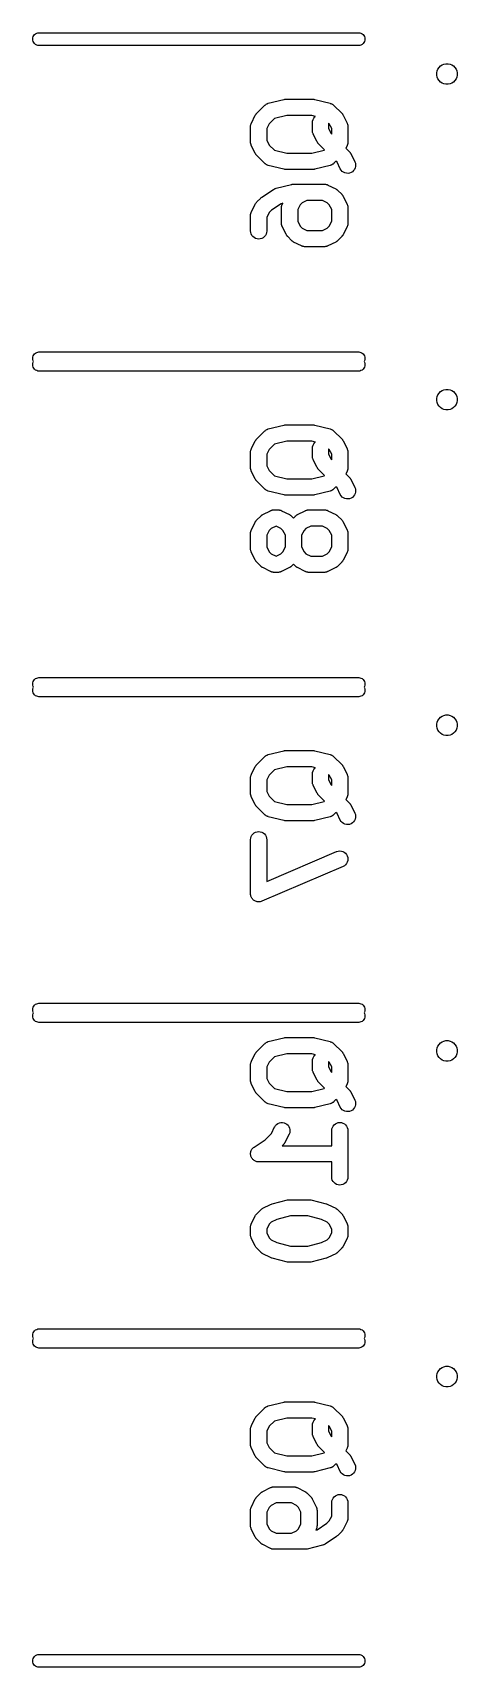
# Model space of a CAD drawing. Extents: x 129.1 to 135.7, y -61.9 to -36.3.
import ezdxf

# ---------------------------------------------------------------- set-up
doc = ezdxf.new("R2010")
doc.units = 0
doc.header["$MEASUREMENT"] = 0
doc.layers.add('BLACK', color=7, linetype='CONTINUOUS')

msp = doc.modelspace()

# ---------------------------------------------------------------- linework, layer by layer
at = {"layer": 'BLACK', "linetype": 'CONTINUOUS'}
for p, q in [((129.107, -36.3615), (129.116, -36.3442)), ((129.116, -36.3442), (129.129, -36.3289)), ((129.129, -36.3289), (129.144, -36.3165)), ((129.144, -36.3165), (129.162, -36.3072)), ((129.162, -36.3072), (129.18, -36.3014)), ((129.18, -36.3014), (129.195, -36.3)), ((129.195, -36.3), (134.205, -36.3)), ((134.205, -36.3), (134.22, -36.3014)), ((134.22, -36.3014), (134.238, -36.3072)), ((134.238, -36.3072), (134.256, -36.3165)), ((134.256, -36.3165), (134.271, -36.3289)), ((134.271, -36.3289), (134.284, -36.3442)), ((134.284, -36.3442), (134.293, -36.3615)), ((129.1, -36.4), (129.101, -36.3804)), ((129.101, -36.4196), (129.1, -36.4)), ((129.101, -36.3804), (129.107, -36.3615)), ((129.107, -36.4385), (129.101, -36.4196)), ((129.116, -36.4558), (129.107, -36.4385)), ((129.129, -36.4711), (129.116, -36.4558)), ((129.144, -36.4835), (129.129, -36.4711)), ((129.162, -36.4928), (129.144, -36.4835)), ((129.18, -36.4986), (129.162, -36.4928)), ((129.195, -36.5), (129.18, -36.4986)), ((134.205, -36.5), (129.195, -36.5)), ((134.22, -36.4986), (134.205, -36.5)), ((134.238, -36.4928), (134.22, -36.4986)), ((134.256, -36.4835), (134.238, -36.4928)), ((134.271, -36.4711), (134.256, -36.4835)), ((134.284, -36.4558), (134.271, -36.4711)), ((134.293, -36.4385), (134.284, -36.4558)), ((134.293, -36.3615), (134.299, -36.3804)), ((134.299, -36.4196), (134.293, -36.4385)), ((134.299, -36.3804), (134.3, -36.4)), ((134.3, -36.4), (134.299, -36.4196)), ((135.441, -36.8705), (135.459, -36.8441)), ((135.459, -36.8441), (135.481, -36.8216)), ((135.481, -36.8216), (135.508, -36.804)), ((135.508, -36.804), (135.537, -36.7918)), ((135.537, -36.7918), (135.568, -36.7856)), ((135.568, -36.7856), (135.6, -36.7856)), ((135.6, -36.7856), (135.631, -36.7918)), ((135.631, -36.7918), (135.66, -36.804)), ((135.66, -36.804), (135.687, -36.8216)), ((135.687, -36.8216), (135.709, -36.8441)), ((135.709, -36.8441), (135.727, -36.8705)), ((135.423, -36.9311), (135.429, -36.8999)), ((135.423, -36.9629), (135.423, -36.9311)), ((135.429, -36.9941), (135.423, -36.9629)), ((135.429, -36.8999), (135.441, -36.8705)), ((135.441, -37.0235), (135.429, -36.9941)), ((135.459, -37.0499), (135.441, -37.0235)), ((135.481, -37.0724), (135.459, -37.0499)), ((135.508, -37.09), (135.481, -37.0724)), ((135.537, -37.1022), (135.508, -37.09)), ((135.568, -37.1084), (135.537, -37.1022)), ((135.6, -37.1084), (135.568, -37.1084)), ((135.631, -37.1022), (135.6, -37.1084)), ((135.66, -37.09), (135.631, -37.1022)), ((135.687, -37.0724), (135.66, -37.09)), ((135.709, -37.0499), (135.687, -37.0724)), ((135.727, -37.0235), (135.709, -37.0499)), ((135.727, -36.8705), (135.739, -36.8999)), ((135.739, -36.9941), (135.727, -37.0235)), ((135.739, -36.8999), (135.745, -36.9311)), ((135.745, -36.9629), (135.739, -36.9941)), ((135.745, -36.9311), (135.745, -36.9629)), ((132.787, -37.4062), (133.029, -37.3457)), ((133.029, -37.3457), (133.031, -37.3453)), ((133.031, -37.3453), (133.033, -37.345)), ((133.033, -37.345), (133.035, -37.3443)), ((133.035, -37.3443), (133.045, -37.3433)), ((133.045, -37.3433), (133.055, -37.342)), ((133.055, -37.342), (133.058, -37.3421)), ((133.058, -37.3421), (133.06, -37.3419)), ((133.06, -37.3419), (133.483, -37.3419)), ((133.483, -37.3419), (133.485, -37.3419)), ((133.485, -37.3419), (133.487, -37.3422)), ((133.487, -37.3422), (133.489, -37.3421)), ((133.489, -37.3421), (133.499, -37.3435)), ((133.499, -37.3435), (133.51, -37.3447)), ((133.51, -37.3447), (133.512, -37.3454)), ((133.512, -37.3454), (133.514, -37.3457)), ((133.514, -37.3457), (133.756, -37.4062)), ((132.523, -37.7145), (132.583, -37.5935)), ((132.583, -37.5935), (132.584, -37.592)), ((132.584, -37.592), (132.588, -37.586)), ((132.588, -37.586), (132.591, -37.5797)), ((132.591, -37.5797), (132.595, -37.5756)), ((132.595, -37.5756), (132.598, -37.5712)), ((132.598, -37.5712), (132.603, -37.566)), ((132.603, -37.566), (132.607, -37.5605)), ((132.607, -37.5605), (132.728, -37.4396)), ((132.728, -37.4396), (132.729, -37.4383)), ((132.729, -37.4383), (132.736, -37.433)), ((132.736, -37.433), (132.743, -37.4272)), ((132.743, -37.4272), (132.746, -37.4252)), ((132.746, -37.4252), (132.749, -37.4229)), ((132.749, -37.4229), (132.756, -37.4189)), ((132.756, -37.4189), (132.764, -37.4145)), ((132.764, -37.4145), (132.767, -37.4132)), ((132.767, -37.4132), (132.771, -37.4115)), ((132.771, -37.4115), (132.779, -37.4091)), ((132.779, -37.4091), (132.787, -37.4062)), ((133.075, -37.5959), (132.883, -37.6441)), ((133.468, -37.5959), (133.075, -37.5959)), ((133.527, -37.6107), (133.468, -37.5959)), ((133.499, -37.6391), (133.515, -37.6201)), ((133.515, -37.6201), (133.527, -37.6107)), ((133.756, -37.4062), (133.758, -37.4066)), ((133.758, -37.4066), (133.766, -37.4096)), ((133.766, -37.4096), (133.774, -37.4121)), ((133.774, -37.4121), (133.777, -37.4139)), ((133.777, -37.4139), (133.781, -37.4153)), ((133.781, -37.4153), (133.788, -37.4198)), ((133.788, -37.4198), (133.796, -37.4238)), ((133.796, -37.4238), (133.799, -37.4263)), ((133.799, -37.4263), (133.802, -37.4283)), ((133.802, -37.4283), (133.808, -37.4341)), ((133.808, -37.4341), (133.815, -37.4396)), ((133.815, -37.4396), (133.936, -37.5605)), ((133.936, -37.5605), (133.937, -37.5618)), ((133.937, -37.5618), (133.942, -37.5674)), ((133.942, -37.5674), (133.946, -37.5726)), ((133.946, -37.5726), (133.949, -37.577)), ((133.949, -37.577), (133.953, -37.5812)), ((133.953, -37.5812), (133.956, -37.5875)), ((133.956, -37.5875), (133.96, -37.5935)), ((133.96, -37.5935), (134.02, -37.7145)), ((132.51, -37.7621), (132.511, -37.7535)), ((132.51, -37.7658), (132.51, -37.7621)), ((132.51, -37.7695), (132.51, -37.7658)), ((132.51, -37.7713), (132.51, -37.7695)), ((132.51, -38.0132), (132.51, -37.7713)), ((132.511, -37.7535), (132.512, -37.7449)), ((132.512, -37.7449), (132.513, -37.7413)), ((132.513, -37.7413), (132.514, -37.7376)), ((132.514, -37.7376), (132.517, -37.7295)), ((132.517, -37.7295), (132.52, -37.7213)), ((132.52, -37.7213), (132.522, -37.718)), ((132.522, -37.718), (132.523, -37.7145)), ((132.801, -37.7256), (132.764, -37.8013)), ((132.764, -37.8013), (132.764, -37.9832)), ((132.883, -37.6441), (132.801, -37.7256)), ((133.477, -37.709), (133.48, -37.6844)), ((133.477, -37.7108), (133.477, -37.709)), ((133.477, -37.8318), (133.477, -37.7108)), ((133.478, -37.8355), (133.477, -37.8318)), ((133.477, -37.8392), (133.478, -37.8355)), ((133.479, -37.8478), (133.477, -37.8392)), ((133.48, -37.8564), (133.479, -37.8478)), ((133.48, -37.6844), (133.487, -37.6608)), ((133.481, -37.86), (133.48, -37.8564)), ((133.481, -37.8637), (133.481, -37.86)), ((133.484, -37.8719), (133.481, -37.8637)), ((133.487, -37.8802), (133.484, -37.8719)), ((133.487, -37.6608), (133.499, -37.6391)), ((133.488, -37.8835), (133.487, -37.8802)), ((133.49, -37.887), (133.488, -37.8835)), ((133.491, -37.8886), (133.49, -37.887)), ((133.742, -37.7256), (133.731, -37.715)), ((133.731, -37.715), (133.731, -37.8018)), ((133.731, -37.8018), (133.769, -37.8775)), ((133.78, -37.8013), (133.742, -37.7256)), ((133.769, -37.8775), (133.78, -37.888)), ((133.78, -37.888), (133.78, -37.8013)), ((134.02, -37.7145), (134.021, -37.7161)), ((134.021, -37.7161), (134.022, -37.7196)), ((134.022, -37.7196), (134.024, -37.7229)), ((134.024, -37.7229), (134.026, -37.7312)), ((134.026, -37.7312), (134.029, -37.7393)), ((134.029, -37.7393), (134.03, -37.743)), ((134.03, -37.743), (134.031, -37.7466)), ((134.031, -37.7466), (134.032, -37.7552)), ((134.032, -37.7552), (134.033, -37.7638)), ((134.033, -37.7638), (134.033, -37.7676)), ((134.033, -37.7676), (134.034, -37.7713)), ((134.034, -37.7713), (134.034, -38.0132)), ((132.51, -38.0169), (132.51, -38.0132)), ((132.51, -38.0206), (132.51, -38.0169)), ((132.511, -38.0292), (132.51, -38.0206)), ((132.512, -38.0379), (132.511, -38.0292)), ((132.513, -38.0414), (132.512, -38.0379)), ((132.514, -38.0451), (132.513, -38.0414)), ((132.517, -38.0533), (132.514, -38.0451)), ((132.519, -38.0616), (132.517, -38.0533)), ((132.521, -38.0649), (132.519, -38.0616)), ((132.522, -38.0684), (132.521, -38.0649)), ((132.523, -38.07), (132.522, -38.0684)), ((132.583, -38.1909), (132.523, -38.07)), ((132.764, -37.9832), (132.801, -38.0589)), ((132.801, -38.0589), (132.883, -38.1404)), ((132.883, -38.1404), (133.075, -38.1886)), ((133.468, -38.1886), (133.66, -38.1404)), ((133.551, -38.0095), (133.491, -37.8886)), ((133.555, -38.0156), (133.551, -38.0095)), ((133.558, -38.0219), (133.555, -38.0156)), ((133.561, -38.026), (133.558, -38.0219)), ((133.564, -38.0305), (133.561, -38.026)), ((133.569, -38.0357), (133.564, -38.0305)), ((133.574, -38.0413), (133.569, -38.0357)), ((133.575, -38.0425), (133.574, -38.0413)), ((133.666, -38.1341), (133.575, -38.0425)), ((133.66, -38.1404), (133.666, -38.1341)), ((134.02, -38.07), (134.001, -38.1091)), ((134.001, -38.1091), (134.057, -38.1653)), ((134.021, -38.0665), (134.02, -38.07)), ((134.023, -38.0632), (134.021, -38.0665)), ((134.026, -38.0549), (134.023, -38.0632)), ((134.029, -38.0468), (134.026, -38.0549)), ((134.03, -38.0432), (134.029, -38.0468)), ((134.031, -38.0396), (134.03, -38.0432)), ((134.032, -38.031), (134.031, -38.0396)), ((134.033, -38.0224), (134.032, -38.031)), ((134.034, -38.015), (134.033, -38.0187)), ((134.033, -38.0187), (134.033, -38.0224)), ((134.034, -38.0132), (134.034, -38.015)), ((132.587, -38.197), (132.583, -38.1909)), ((132.59, -38.2033), (132.587, -38.197)), ((132.594, -38.2074), (132.59, -38.2033)), ((132.597, -38.2119), (132.594, -38.2074)), ((132.601, -38.2171), (132.597, -38.2119)), ((132.606, -38.2227), (132.601, -38.2171)), ((132.607, -38.2239), (132.606, -38.2227)), ((132.728, -38.3449), (132.607, -38.2239)), ((132.735, -38.3504), (132.728, -38.3449)), ((132.741, -38.3562), (132.735, -38.3504)), ((132.744, -38.3582), (132.741, -38.3562)), ((132.747, -38.3606), (132.744, -38.3582)), ((132.755, -38.3647), (132.747, -38.3606)), ((132.762, -38.3692), (132.755, -38.3647)), ((132.766, -38.3705), (132.762, -38.3692)), ((132.769, -38.3723), (132.766, -38.3705)), ((132.777, -38.3749), (132.769, -38.3723)), ((132.785, -38.3779), (132.777, -38.3749)), ((132.787, -38.3783), (132.785, -38.3779)), ((133.029, -38.4388), (132.787, -38.3783)), ((133.075, -38.1886), (133.468, -38.1886)), ((133.756, -38.3783), (133.514, -38.4388)), ((133.764, -38.3754), (133.756, -38.3783)), ((133.772, -38.373), (133.764, -38.3754)), ((133.776, -38.3713), (133.772, -38.373)), ((133.779, -38.37), (133.776, -38.3713)), ((133.787, -38.3656), (133.779, -38.37)), ((133.794, -38.3616), (133.787, -38.3656)), ((133.797, -38.3592), (133.794, -38.3616)), ((133.801, -38.3573), (133.797, -38.3592)), ((133.807, -38.3515), (133.801, -38.3573)), ((133.814, -38.3461), (133.807, -38.3515)), ((133.815, -38.3449), (133.814, -38.3461)), ((133.846, -38.3137), (133.815, -38.3449)), ((133.863, -38.3303), (133.846, -38.3137)), ((133.914, -38.4328), (133.863, -38.3303)), ((134.057, -38.1653), (134.058, -38.1666)), ((134.058, -38.1666), (134.063, -38.1721)), ((134.063, -38.1721), (134.067, -38.1773)), ((134.067, -38.1773), (134.07, -38.1818)), ((134.07, -38.1818), (134.074, -38.1859)), ((134.074, -38.1859), (134.077, -38.1923)), ((134.077, -38.1923), (134.081, -38.1983)), ((134.081, -38.1983), (134.141, -38.3192)), ((134.141, -38.3192), (134.142, -38.3208)), ((134.142, -38.3208), (134.15, -38.3441)), ((134.153, -38.3934), (134.148, -38.4175)), ((134.15, -38.3441), (134.154, -38.3686)), ((134.154, -38.3686), (134.153, -38.3934)), ((133.031, -38.4391), (133.029, -38.4388)), ((133.033, -38.4398), (133.031, -38.4391)), ((133.044, -38.4409), (133.033, -38.4398)), ((133.054, -38.4424), (133.044, -38.4409)), ((133.056, -38.4423), (133.054, -38.4424)), ((133.058, -38.4426), (133.056, -38.4423)), ((133.06, -38.4426), (133.058, -38.4426)), ((133.483, -38.4426), (133.06, -38.4426)), ((133.485, -38.4423), (133.483, -38.4426)), ((133.488, -38.4425), (133.485, -38.4423)), ((133.498, -38.4411), (133.488, -38.4425)), ((133.508, -38.4402), (133.498, -38.4411)), ((133.51, -38.4395), (133.508, -38.4402)), ((133.512, -38.4392), (133.51, -38.4395)), ((133.514, -38.4388), (133.512, -38.4392)), ((133.927, -38.4538), (133.914, -38.4328)), ((133.944, -38.4718), (133.927, -38.4538)), ((133.964, -38.4862), (133.944, -38.4718)), ((133.987, -38.4964), (133.964, -38.4862)), ((134.011, -38.502), (133.987, -38.4964)), ((134.036, -38.5028), (134.011, -38.502)), ((134.06, -38.4987), (134.036, -38.5028)), ((134.083, -38.49), (134.06, -38.4987)), ((134.105, -38.477), (134.083, -38.49)), ((134.123, -38.4601), (134.105, -38.477)), ((134.137, -38.44), (134.123, -38.4601)), ((134.148, -38.4175), (134.137, -38.44)), ((132.607, -38.9515), (132.668, -38.891)), ((132.668, -38.891), (132.669, -38.8898)), ((132.669, -38.8898), (132.678, -38.8825)), ((132.678, -38.8825), (132.687, -38.8751)), ((132.687, -38.8751), (132.868, -38.7542)), ((132.868, -38.7542), (132.87, -38.7532)), ((132.87, -38.7532), (132.877, -38.7493)), ((132.877, -38.7493), (132.885, -38.745)), ((132.885, -38.745), (132.888, -38.7437)), ((132.888, -38.7437), (132.892, -38.7418)), ((132.892, -38.7418), (132.9, -38.7395)), ((132.9, -38.7395), (132.908, -38.7366)), ((132.908, -38.7366), (133.15, -38.6762)), ((133.15, -38.6762), (133.152, -38.6758)), ((133.152, -38.6758), (133.154, -38.6755)), ((133.154, -38.6755), (133.156, -38.6748)), ((133.156, -38.6748), (133.166, -38.6738)), ((133.166, -38.6738), (133.176, -38.6725)), ((133.176, -38.6725), (133.179, -38.6726)), ((133.179, -38.6726), (133.181, -38.6724)), ((133.181, -38.6724), (133.665, -38.6724)), ((133.665, -38.6724), (133.666, -38.6724)), ((133.666, -38.6724), (133.67, -38.6728)), ((133.67, -38.6728), (133.674, -38.6727)), ((133.674, -38.6727), (133.682, -38.6742)), ((133.682, -38.6742), (133.691, -38.6752)), ((133.691, -38.6752), (133.695, -38.6763)), ((133.695, -38.6763), (133.698, -38.6769)), ((133.698, -38.6769), (133.706, -38.68)), ((133.706, -38.68), (133.715, -38.6826)), ((133.715, -38.6826), (133.718, -38.6844)), ((133.718, -38.6844), (133.721, -38.6858)), ((133.721, -38.6858), (133.842, -38.7463)), ((133.842, -38.7463), (133.844, -38.7471)), ((133.844, -38.7471), (133.85, -38.751)), ((133.85, -38.751), (133.856, -38.7543)), ((133.856, -38.7543), (133.86, -38.7577)), ((133.86, -38.7577), (133.865, -38.7606)), ((133.865, -38.7606), (133.87, -38.7655)), ((133.87, -38.7655), (133.875, -38.7701)), ((133.875, -38.7701), (133.936, -38.8305)), ((133.936, -38.8305), (133.937, -38.8318)), ((133.937, -38.8318), (133.942, -38.8374)), ((133.942, -38.8374), (133.946, -38.8426)), ((133.946, -38.8426), (133.949, -38.847)), ((133.949, -38.847), (133.953, -38.8512)), ((133.953, -38.8512), (133.956, -38.8575)), ((133.956, -38.8575), (133.96, -38.8635)), ((133.96, -38.8635), (134.02, -38.9845)), ((132.51, -39.153), (132.511, -39.1445)), ((132.51, -39.1567), (132.51, -39.153)), ((132.51, -39.1605), (132.51, -39.1567)), ((132.51, -39.1622), (132.51, -39.1605)), ((132.51, -39.4041), (132.51, -39.1622)), ((132.511, -39.1445), (132.512, -39.1358)), ((132.512, -39.1358), (132.513, -39.1323)), ((132.513, -39.1323), (132.514, -39.1286)), ((132.514, -39.1286), (132.517, -39.1205)), ((132.517, -39.1205), (132.52, -39.1122)), ((132.52, -39.1122), (132.522, -39.1089)), ((132.522, -39.1089), (132.523, -39.1054)), ((132.523, -39.1054), (132.583, -38.9845)), ((132.583, -38.9845), (132.584, -38.9829)), ((132.584, -38.9829), (132.588, -38.9769)), ((132.588, -38.9769), (132.591, -38.9706)), ((132.591, -38.9706), (132.595, -38.9666)), ((132.595, -38.9666), (132.598, -38.9621)), ((132.598, -38.9621), (132.603, -38.957)), ((132.603, -38.957), (132.607, -38.9515)), ((132.801, -39.1165), (132.764, -39.1922)), ((132.838, -39.0795), (132.801, -39.1165)), ((132.991, -38.9777), (132.838, -39.0795)), ((133.013, -38.9723), (132.991, -38.9777)), ((132.993, -39.0395), (132.994, -39.0358)), ((132.993, -39.0413), (132.993, -39.0395)), ((132.993, -39.2832), (132.993, -39.0413)), ((132.994, -39.0321), (132.995, -39.0235)), ((132.994, -39.0358), (132.994, -39.0321)), ((132.995, -39.0235), (132.996, -39.0149)), ((132.996, -39.0149), (132.997, -39.0113)), ((132.997, -39.0113), (132.998, -39.0076)), ((132.998, -39.0076), (133.001, -38.9995)), ((133.001, -38.9995), (133.004, -38.9913)), ((133.004, -38.9913), (133.005, -38.988)), ((133.005, -38.988), (133.007, -38.9845)), ((133.007, -38.9845), (133.013, -38.9723)), ((133.285, -38.9956), (133.247, -39.0713)), ((133.247, -39.0713), (133.247, -39.2532)), ((133.317, -38.9642), (133.285, -38.9956)), ((133.392, -38.9264), (133.317, -38.9642)), ((133.635, -38.9264), (133.392, -38.9264)), ((133.71, -38.9642), (133.635, -38.9264)), ((133.742, -38.9956), (133.71, -38.9642)), ((133.78, -39.0713), (133.742, -38.9956)), ((133.78, -39.2532), (133.78, -39.0713)), ((134.02, -38.9845), (134.021, -38.9861)), ((134.021, -38.9861), (134.022, -38.9896)), ((134.022, -38.9896), (134.024, -38.9929)), ((134.024, -38.9929), (134.026, -39.0012)), ((134.026, -39.0012), (134.029, -39.0093)), ((134.029, -39.0093), (134.03, -39.013)), ((134.03, -39.013), (134.031, -39.0166)), ((134.031, -39.0166), (134.032, -39.0252)), ((134.032, -39.0252), (134.033, -39.0338)), ((134.033, -39.0338), (134.033, -39.0376)), ((134.033, -39.0376), (134.034, -39.0413)), ((134.034, -39.0413), (134.034, -39.2832)), ((132.512, -39.4288), (132.51, -39.4041)), ((132.764, -39.4059), (132.761, -39.4305)), ((132.764, -39.1922), (132.764, -39.4041)), ((132.764, -39.4041), (132.764, -39.4059)), ((132.994, -39.2869), (132.993, -39.2832)), ((132.994, -39.2906), (132.994, -39.2869)), ((132.995, -39.2992), (132.994, -39.2906)), ((132.996, -39.3079), (132.995, -39.2992)), ((132.997, -39.3114), (132.996, -39.3079)), ((132.997, -39.3151), (132.997, -39.3114)), ((133, -39.3233), (132.997, -39.3151)), ((133.003, -39.3316), (133, -39.3233)), ((133.005, -39.3349), (133.003, -39.3316)), ((133.006, -39.3384), (133.005, -39.3349)), ((133.007, -39.34), (133.006, -39.3384)), ((133.067, -39.4609), (133.007, -39.34)), ((133.247, -39.2532), (133.285, -39.3289)), ((133.285, -39.3289), (133.317, -39.3602)), ((133.317, -39.3602), (133.392, -39.3981)), ((133.392, -39.3981), (133.635, -39.3981)), ((133.635, -39.3981), (133.71, -39.3602)), ((133.71, -39.3602), (133.742, -39.3289)), ((133.742, -39.3289), (133.78, -39.2532)), ((134.02, -39.34), (133.96, -39.4609)), ((134.021, -39.3365), (134.02, -39.34)), ((134.023, -39.3332), (134.021, -39.3365)), ((134.026, -39.3249), (134.023, -39.3332)), ((134.029, -39.3168), (134.026, -39.3249)), ((134.03, -39.3132), (134.029, -39.3168)), ((134.031, -39.3096), (134.03, -39.3132)), ((134.032, -39.301), (134.031, -39.3096)), ((134.033, -39.2924), (134.032, -39.301)), ((134.034, -39.285), (134.033, -39.2887)), ((134.033, -39.2887), (134.033, -39.2924)), ((134.034, -39.2832), (134.034, -39.285)), ((132.519, -39.4525), (132.512, -39.4288)), ((132.531, -39.4744), (132.519, -39.4525)), ((132.546, -39.4936), (132.531, -39.4744)), ((132.566, -39.5094), (132.546, -39.4936)), ((132.587, -39.5212), (132.566, -39.5094)), ((132.611, -39.5285), (132.587, -39.5212)), ((132.636, -39.5311), (132.611, -39.5285)), ((132.66, -39.5289), (132.636, -39.5311)), ((132.684, -39.5219), (132.66, -39.5289)), ((132.706, -39.5104), (132.684, -39.5219)), ((132.725, -39.4949), (132.706, -39.5104)), ((132.741, -39.4759), (132.725, -39.4949)), ((132.753, -39.4542), (132.741, -39.4759)), ((132.761, -39.4305), (132.753, -39.4542)), ((133.071, -39.467), (133.067, -39.4609)), ((133.074, -39.4733), (133.071, -39.467)), ((133.078, -39.4774), (133.074, -39.4733)), ((133.08, -39.4819), (133.078, -39.4774)), ((133.085, -39.4871), (133.08, -39.4819)), ((133.09, -39.4927), (133.085, -39.4871)), ((133.091, -39.4939), (133.09, -39.4927)), ((133.151, -39.5544), (133.091, -39.4939)), ((133.157, -39.5589), (133.151, -39.5544)), ((133.162, -39.5639), (133.157, -39.5589)), ((133.167, -39.5668), (133.162, -39.5639)), ((133.171, -39.5702), (133.167, -39.5668)), ((133.177, -39.5735), (133.171, -39.5702)), ((133.183, -39.5774), (133.177, -39.5735)), ((133.184, -39.5782), (133.183, -39.5774)), ((133.305, -39.6387), (133.184, -39.5782)), ((133.309, -39.64), (133.305, -39.6387)), ((133.312, -39.6418), (133.309, -39.64)), ((133.32, -39.6445), (133.312, -39.6418)), ((133.329, -39.6476), (133.32, -39.6445)), ((133.332, -39.6482), (133.329, -39.6476)), ((133.336, -39.6493), (133.332, -39.6482)), ((133.344, -39.6503), (133.336, -39.6493)), ((133.353, -39.6518), (133.344, -39.6503)), ((133.357, -39.6517), (133.353, -39.6518)), ((133.36, -39.6521), (133.357, -39.6517)), ((133.362, -39.6521), (133.36, -39.6521)), ((133.665, -39.6521), (133.362, -39.6521)), ((133.668, -39.6517), (133.665, -39.6521)), ((133.672, -39.6519), (133.668, -39.6517)), ((133.681, -39.6505), (133.672, -39.6519)), ((133.689, -39.6497), (133.681, -39.6505)), ((133.693, -39.6486), (133.689, -39.6497)), ((133.697, -39.648), (133.693, -39.6486)), ((133.705, -39.645), (133.697, -39.648)), ((133.713, -39.6425), (133.705, -39.645)), ((133.716, -39.6408), (133.713, -39.6425)), ((133.72, -39.6395), (133.716, -39.6408)), ((133.721, -39.6387), (133.72, -39.6395)), ((133.842, -39.5782), (133.721, -39.6387)), ((133.848, -39.5744), (133.842, -39.5782)), ((133.855, -39.5711), (133.848, -39.5744)), ((133.859, -39.5678), (133.855, -39.5711)), ((133.863, -39.565), (133.859, -39.5678)), ((133.869, -39.5601), (133.863, -39.565)), ((133.874, -39.5557), (133.869, -39.5601)), ((133.875, -39.5544), (133.874, -39.5557)), ((133.936, -39.4939), (133.875, -39.5544)), ((133.94, -39.4884), (133.936, -39.4939)), ((133.945, -39.4833), (133.94, -39.4884)), ((133.948, -39.4789), (133.945, -39.4833)), ((133.952, -39.4748), (133.948, -39.4789)), ((133.955, -39.4685), (133.952, -39.4748)), ((133.959, -39.4625), (133.955, -39.4685)), ((133.96, -39.4609), (133.959, -39.4625)), ((129.1, -41.4), (129.101, -41.3804)), ((129.101, -41.4196), (129.1, -41.4)), ((129.101, -41.3804), (129.107, -41.3615)), ((129.107, -41.4385), (129.101, -41.4196)), ((129.101, -41.4804), (129.107, -41.4615)), ((129.107, -41.3615), (129.116, -41.3442)), ((129.113, -41.45), (129.107, -41.4385)), ((129.107, -41.4615), (129.113, -41.45)), ((129.116, -41.3442), (129.129, -41.3289)), ((129.129, -41.3289), (129.144, -41.3165)), ((129.144, -41.3165), (129.162, -41.3072)), ((129.162, -41.3072), (129.18, -41.3014)), ((129.18, -41.3014), (129.195, -41.3)), ((129.195, -41.3), (134.205, -41.3)), ((134.205, -41.3), (134.22, -41.3014)), ((134.22, -41.3014), (134.238, -41.3072)), ((134.238, -41.3072), (134.256, -41.3165)), ((134.256, -41.3165), (134.271, -41.3289)), ((134.271, -41.3289), (134.284, -41.3442)), ((134.284, -41.3442), (134.293, -41.3615)), ((134.293, -41.4385), (134.287, -41.45)), ((134.287, -41.45), (134.293, -41.4615)), ((134.293, -41.3615), (134.299, -41.3804)), ((134.299, -41.4196), (134.293, -41.4385)), ((134.293, -41.4615), (134.299, -41.4804)), ((134.299, -41.3804), (134.3, -41.4)), ((134.3, -41.4), (134.299, -41.4196)), ((129.1, -41.5), (129.101, -41.4804)), ((129.101, -41.5196), (129.1, -41.5)), ((129.107, -41.5385), (129.101, -41.5196)), ((129.116, -41.5558), (129.107, -41.5385)), ((129.129, -41.5711), (129.116, -41.5558)), ((129.144, -41.5835), (129.129, -41.5711)), ((129.162, -41.5928), (129.144, -41.5835)), ((129.18, -41.5986), (129.162, -41.5928)), ((129.195, -41.6), (129.18, -41.5986)), ((134.205, -41.6), (129.195, -41.6)), ((134.22, -41.5986), (134.205, -41.6)), ((134.238, -41.5928), (134.22, -41.5986)), ((134.256, -41.5835), (134.238, -41.5928)), ((134.271, -41.5711), (134.256, -41.5835)), ((134.284, -41.5558), (134.271, -41.5711)), ((134.293, -41.5385), (134.284, -41.5558)), ((134.299, -41.5196), (134.293, -41.5385)), ((134.299, -41.4804), (134.3, -41.5)), ((134.3, -41.5), (134.299, -41.5196)), ((135.429, -41.9999), (135.441, -41.9705)), ((135.441, -41.9705), (135.459, -41.9441)), ((135.459, -41.9441), (135.481, -41.9216)), ((135.481, -41.9216), (135.508, -41.904)), ((135.508, -41.904), (135.537, -41.8918)), ((135.537, -41.8918), (135.568, -41.8856)), ((135.568, -41.8856), (135.6, -41.8856)), ((135.6, -41.8856), (135.631, -41.8918)), ((135.631, -41.8918), (135.66, -41.904)), ((135.66, -41.904), (135.687, -41.9216)), ((135.687, -41.9216), (135.709, -41.9441)), ((135.709, -41.9441), (135.727, -41.9705)), ((135.727, -41.9705), (135.739, -41.9999)), ((135.423, -42.0311), (135.429, -41.9999)), ((135.423, -42.0629), (135.423, -42.0311)), ((135.429, -42.0941), (135.423, -42.0629)), ((135.441, -42.1235), (135.429, -42.0941)), ((135.459, -42.1499), (135.441, -42.1235)), ((135.481, -42.1724), (135.459, -42.1499)), ((135.508, -42.19), (135.481, -42.1724)), ((135.537, -42.2022), (135.508, -42.19)), ((135.568, -42.2084), (135.537, -42.2022)), ((135.6, -42.2084), (135.568, -42.2084)), ((135.631, -42.2022), (135.6, -42.2084)), ((135.66, -42.19), (135.631, -42.2022)), ((135.687, -42.1724), (135.66, -42.19)), ((135.709, -42.1499), (135.687, -42.1724)), ((135.727, -42.1235), (135.709, -42.1499)), ((135.739, -42.0941), (135.727, -42.1235)), ((135.739, -41.9999), (135.745, -42.0311)), ((135.745, -42.0629), (135.739, -42.0941)), ((135.745, -42.0311), (135.745, -42.0629)), ((132.787, -42.5062), (133.029, -42.4457)), ((133.029, -42.4457), (133.031, -42.4453)), ((133.031, -42.4453), (133.033, -42.445)), ((133.033, -42.445), (133.035, -42.4443)), ((133.035, -42.4443), (133.045, -42.4433)), ((133.045, -42.4433), (133.055, -42.442)), ((133.055, -42.442), (133.058, -42.4421)), ((133.058, -42.4421), (133.06, -42.4419)), ((133.06, -42.4419), (133.483, -42.4419)), ((133.483, -42.4419), (133.485, -42.4419)), ((133.485, -42.4419), (133.487, -42.4422)), ((133.487, -42.4422), (133.489, -42.4421)), ((133.489, -42.4421), (133.499, -42.4435)), ((133.499, -42.4435), (133.51, -42.4447)), ((133.51, -42.4447), (133.512, -42.4454)), ((133.512, -42.4454), (133.514, -42.4457)), ((133.514, -42.4457), (133.756, -42.5062)), ((132.523, -42.8145), (132.583, -42.6935)), ((132.583, -42.6935), (132.584, -42.692)), ((132.584, -42.692), (132.588, -42.686)), ((132.588, -42.686), (132.591, -42.6797)), ((132.591, -42.6797), (132.595, -42.6756)), ((132.595, -42.6756), (132.598, -42.6712)), ((132.598, -42.6712), (132.603, -42.666)), ((132.603, -42.666), (132.607, -42.6605)), ((132.607, -42.6605), (132.728, -42.5396)), ((132.728, -42.5396), (132.729, -42.5383)), ((132.729, -42.5383), (132.736, -42.533)), ((132.736, -42.533), (132.743, -42.5272)), ((132.743, -42.5272), (132.746, -42.5252)), ((132.746, -42.5252), (132.749, -42.5229)), ((132.749, -42.5229), (132.756, -42.5189)), ((132.756, -42.5189), (132.764, -42.5145)), ((132.764, -42.5145), (132.767, -42.5132)), ((132.767, -42.5132), (132.771, -42.5115)), ((132.771, -42.5115), (132.779, -42.5091)), ((132.779, -42.5091), (132.787, -42.5062)), ((132.883, -42.7441), (132.801, -42.8256)), ((133.075, -42.6959), (132.883, -42.7441)), ((133.468, -42.6959), (133.075, -42.6959)), ((133.527, -42.7107), (133.468, -42.6959)), ((133.487, -42.7608), (133.499, -42.7391)), ((133.499, -42.7391), (133.515, -42.7201)), ((133.515, -42.7201), (133.527, -42.7107)), ((133.756, -42.5062), (133.758, -42.5066)), ((133.758, -42.5066), (133.766, -42.5096)), ((133.766, -42.5096), (133.774, -42.5121)), ((133.774, -42.5121), (133.777, -42.5139)), ((133.777, -42.5139), (133.781, -42.5153)), ((133.781, -42.5153), (133.788, -42.5198)), ((133.788, -42.5198), (133.796, -42.5238)), ((133.796, -42.5238), (133.799, -42.5263)), ((133.799, -42.5263), (133.802, -42.5283)), ((133.802, -42.5283), (133.808, -42.5341)), ((133.808, -42.5341), (133.815, -42.5396)), ((133.815, -42.5396), (133.936, -42.6605)), ((133.936, -42.6605), (133.937, -42.6618)), ((133.937, -42.6618), (133.942, -42.6674)), ((133.942, -42.6674), (133.946, -42.6726)), ((133.946, -42.6726), (133.949, -42.677)), ((133.949, -42.677), (133.953, -42.6812)), ((133.953, -42.6812), (133.956, -42.6875)), ((133.956, -42.6875), (133.96, -42.6935)), ((133.96, -42.6935), (134.02, -42.8145)), ((132.51, -42.8621), (132.511, -42.8535)), ((132.51, -42.8658), (132.51, -42.8621)), ((132.51, -42.8695), (132.51, -42.8658)), ((132.51, -42.8713), (132.51, -42.8695)), ((132.51, -43.1132), (132.51, -42.8713)), ((132.511, -42.8535), (132.512, -42.8449)), ((132.512, -42.8449), (132.513, -42.8413)), ((132.513, -42.8413), (132.514, -42.8376)), ((132.514, -42.8376), (132.517, -42.8295)), ((132.517, -42.8295), (132.52, -42.8213)), ((132.52, -42.8213), (132.522, -42.818)), ((132.522, -42.818), (132.523, -42.8145)), ((132.801, -42.8256), (132.764, -42.9013)), ((132.764, -42.9013), (132.764, -43.0832)), ((133.477, -42.809), (133.48, -42.7844)), ((133.477, -42.8108), (133.477, -42.809)), ((133.477, -42.9318), (133.477, -42.8108)), ((133.478, -42.9355), (133.477, -42.9318)), ((133.477, -42.9392), (133.478, -42.9355)), ((133.479, -42.9478), (133.477, -42.9392)), ((133.48, -42.9564), (133.479, -42.9478)), ((133.48, -42.7844), (133.487, -42.7608)), ((133.481, -42.96), (133.48, -42.9564)), ((133.481, -42.9637), (133.481, -42.96)), ((133.484, -42.9719), (133.481, -42.9637)), ((133.487, -42.9802), (133.484, -42.9719)), ((133.488, -42.9835), (133.487, -42.9802)), ((133.49, -42.987), (133.488, -42.9835)), ((133.491, -42.9886), (133.49, -42.987)), ((133.551, -43.1095), (133.491, -42.9886)), ((133.742, -42.8256), (133.731, -42.815)), ((133.731, -42.815), (133.731, -42.9018)), ((133.731, -42.9018), (133.769, -42.9775)), ((133.78, -42.9013), (133.742, -42.8256)), ((133.769, -42.9775), (133.78, -42.988)), ((133.78, -42.988), (133.78, -42.9013)), ((134.02, -42.8145), (134.021, -42.8161)), ((134.021, -42.8161), (134.022, -42.8196)), ((134.022, -42.8196), (134.024, -42.8229)), ((134.024, -42.8229), (134.026, -42.8312)), ((134.026, -42.8312), (134.029, -42.8393)), ((134.029, -42.8393), (134.03, -42.843)), ((134.03, -42.843), (134.031, -42.8466)), ((134.031, -42.8466), (134.032, -42.8552)), ((134.032, -42.8552), (134.033, -42.8638)), ((134.033, -42.8638), (134.033, -42.8676)), ((134.033, -42.8676), (134.034, -42.8713)), ((134.034, -42.8713), (134.034, -43.1132)), ((132.51, -43.1169), (132.51, -43.1132)), ((132.51, -43.1206), (132.51, -43.1169)), ((132.511, -43.1292), (132.51, -43.1206)), ((132.512, -43.1379), (132.511, -43.1292)), ((132.513, -43.1414), (132.512, -43.1379)), ((132.514, -43.1451), (132.513, -43.1414)), ((132.517, -43.1533), (132.514, -43.1451)), ((132.519, -43.1616), (132.517, -43.1533)), ((132.521, -43.1649), (132.519, -43.1616)), ((132.522, -43.1684), (132.521, -43.1649)), ((132.523, -43.17), (132.522, -43.1684)), ((132.583, -43.2909), (132.523, -43.17)), ((132.764, -43.0832), (132.801, -43.1589)), ((132.801, -43.1589), (132.883, -43.2404)), ((132.883, -43.2404), (133.075, -43.2886)), ((133.468, -43.2886), (133.66, -43.2404)), ((133.555, -43.1156), (133.551, -43.1095)), ((133.558, -43.1219), (133.555, -43.1156)), ((133.561, -43.126), (133.558, -43.1219)), ((133.564, -43.1305), (133.561, -43.126)), ((133.569, -43.1357), (133.564, -43.1305)), ((133.574, -43.1413), (133.569, -43.1357)), ((133.575, -43.1425), (133.574, -43.1413)), ((133.666, -43.2341), (133.575, -43.1425)), ((133.66, -43.2404), (133.666, -43.2341)), ((134.02, -43.17), (134.001, -43.2091)), ((134.001, -43.2091), (134.057, -43.2653)), ((134.021, -43.1665), (134.02, -43.17)), ((134.023, -43.1632), (134.021, -43.1665)), ((134.026, -43.1549), (134.023, -43.1632)), ((134.029, -43.1468), (134.026, -43.1549)), ((134.03, -43.1432), (134.029, -43.1468)), ((134.031, -43.1396), (134.03, -43.1432)), ((134.032, -43.131), (134.031, -43.1396)), ((134.033, -43.1224), (134.032, -43.131)), ((134.034, -43.115), (134.033, -43.1187)), ((134.033, -43.1187), (134.033, -43.1224)), ((134.034, -43.1132), (134.034, -43.115)), ((132.587, -43.297), (132.583, -43.2909)), ((132.59, -43.3033), (132.587, -43.297)), ((132.594, -43.3074), (132.59, -43.3033)), ((132.597, -43.3119), (132.594, -43.3074)), ((132.601, -43.3171), (132.597, -43.3119)), ((132.606, -43.3227), (132.601, -43.3171)), ((132.607, -43.3239), (132.606, -43.3227)), ((132.728, -43.4449), (132.607, -43.3239)), ((132.735, -43.4504), (132.728, -43.4449)), ((132.741, -43.4562), (132.735, -43.4504)), ((132.744, -43.4582), (132.741, -43.4562)), ((132.747, -43.4606), (132.744, -43.4582)), ((132.755, -43.4647), (132.747, -43.4606)), ((132.762, -43.4692), (132.755, -43.4647)), ((132.766, -43.4705), (132.762, -43.4692)), ((132.769, -43.4723), (132.766, -43.4705)), ((132.777, -43.4749), (132.769, -43.4723)), ((132.785, -43.4779), (132.777, -43.4749)), ((132.787, -43.4783), (132.785, -43.4779)), ((133.029, -43.5388), (132.787, -43.4783)), ((133.075, -43.2886), (133.468, -43.2886)), ((133.756, -43.4783), (133.514, -43.5388)), ((133.764, -43.4754), (133.756, -43.4783)), ((133.772, -43.473), (133.764, -43.4754)), ((133.776, -43.4713), (133.772, -43.473)), ((133.779, -43.47), (133.776, -43.4713)), ((133.787, -43.4656), (133.779, -43.47)), ((133.794, -43.4616), (133.787, -43.4656)), ((133.797, -43.4592), (133.794, -43.4616)), ((133.801, -43.4573), (133.797, -43.4592)), ((133.807, -43.4515), (133.801, -43.4573)), ((133.814, -43.4461), (133.807, -43.4515)), ((133.815, -43.4449), (133.814, -43.4461)), ((133.846, -43.4137), (133.815, -43.4449)), ((133.863, -43.4303), (133.846, -43.4137)), ((133.914, -43.5328), (133.863, -43.4303)), ((134.057, -43.2653), (134.058, -43.2666)), ((134.058, -43.2666), (134.063, -43.2721)), ((134.063, -43.2721), (134.067, -43.2773)), ((134.067, -43.2773), (134.07, -43.2818)), ((134.07, -43.2818), (134.074, -43.2859)), ((134.074, -43.2859), (134.077, -43.2923)), ((134.077, -43.2923), (134.081, -43.2983)), ((134.081, -43.2983), (134.141, -43.4192)), ((134.148, -43.5175), (134.137, -43.54)), ((134.141, -43.4192), (134.142, -43.4208)), ((134.142, -43.4208), (134.15, -43.4441)), ((134.153, -43.4934), (134.148, -43.5175)), ((134.15, -43.4441), (134.154, -43.4686)), ((134.154, -43.4686), (134.153, -43.4934)), ((132.846, -43.7765), (132.85, -43.7759)), ((132.85, -43.7759), (132.854, -43.7748)), ((132.854, -43.7748), (132.862, -43.774)), ((132.862, -43.774), (132.871, -43.7726)), ((132.871, -43.7726), (132.875, -43.7727)), ((132.875, -43.7727), (132.878, -43.7724)), ((132.878, -43.7724), (132.939, -43.7724)), ((132.939, -43.7724), (132.941, -43.7724)), ((132.941, -43.7724), (132.944, -43.7728)), ((132.944, -43.7728), (132.948, -43.7727)), ((132.948, -43.7727), (132.957, -43.7742)), ((132.957, -43.7742), (132.965, -43.7752)), ((132.965, -43.7752), (132.969, -43.7763)), ((133.031, -43.5391), (133.029, -43.5388)), ((133.033, -43.5398), (133.031, -43.5391)), ((133.044, -43.5409), (133.033, -43.5398)), ((133.054, -43.5424), (133.044, -43.5409)), ((133.056, -43.5423), (133.054, -43.5424)), ((133.058, -43.5426), (133.056, -43.5423)), ((133.06, -43.5426), (133.058, -43.5426)), ((133.483, -43.5426), (133.06, -43.5426)), ((133.391, -43.7765), (133.394, -43.7759)), ((133.394, -43.7759), (133.398, -43.7748)), ((133.398, -43.7748), (133.407, -43.774)), ((133.407, -43.774), (133.415, -43.7726)), ((133.415, -43.7726), (133.419, -43.7727)), ((133.419, -43.7727), (133.423, -43.7724)), ((133.423, -43.7724), (133.665, -43.7724)), ((133.485, -43.5423), (133.483, -43.5426)), ((133.488, -43.5425), (133.485, -43.5423)), ((133.498, -43.5411), (133.488, -43.5425)), ((133.508, -43.5402), (133.498, -43.5411)), ((133.51, -43.5395), (133.508, -43.5402)), ((133.512, -43.5392), (133.51, -43.5395)), ((133.514, -43.5388), (133.512, -43.5392)), ((133.665, -43.7724), (133.666, -43.7724)), ((133.666, -43.7724), (133.67, -43.7728)), ((133.67, -43.7728), (133.674, -43.7727)), ((133.674, -43.7727), (133.682, -43.7742)), ((133.682, -43.7742), (133.691, -43.7752)), ((133.691, -43.7752), (133.695, -43.7763)), ((133.927, -43.5538), (133.914, -43.5328)), ((133.944, -43.5718), (133.927, -43.5538)), ((133.964, -43.5862), (133.944, -43.5718)), ((133.987, -43.5964), (133.964, -43.5862)), ((134.011, -43.602), (133.987, -43.5964)), ((134.036, -43.6028), (134.011, -43.602)), ((134.06, -43.5987), (134.036, -43.6028)), ((134.083, -43.59), (134.06, -43.5987)), ((134.105, -43.577), (134.083, -43.59)), ((134.123, -43.5601), (134.105, -43.577)), ((134.137, -43.54), (134.123, -43.5601)), ((132.523, -44.0845), (132.583, -43.9635)), ((132.583, -43.9635), (132.584, -43.962)), ((132.584, -43.962), (132.588, -43.956)), ((132.588, -43.956), (132.591, -43.9497)), ((132.591, -43.9497), (132.595, -43.9456)), ((132.595, -43.9456), (132.598, -43.9412)), ((132.598, -43.9412), (132.603, -43.936)), ((132.603, -43.936), (132.607, -43.9305)), ((132.607, -43.9305), (132.668, -43.8701)), ((132.668, -43.8701), (132.669, -43.8688)), ((132.669, -43.8688), (132.675, -43.8644)), ((132.675, -43.8644), (132.68, -43.8595)), ((132.68, -43.8595), (132.684, -43.8566)), ((132.684, -43.8566), (132.688, -43.8533)), ((132.688, -43.8533), (132.695, -43.8501)), ((132.695, -43.8501), (132.701, -43.8463)), ((132.701, -43.8463), (132.822, -43.7858)), ((132.822, -43.7858), (132.823, -43.785)), ((132.823, -43.785), (132.827, -43.7837)), ((132.827, -43.7837), (132.83, -43.782)), ((132.83, -43.782), (132.838, -43.7795)), ((132.908, -44.0264), (132.833, -44.0642)), ((132.838, -43.7795), (132.846, -43.7765)), ((132.909, -44.0264), (132.908, -44.0264)), ((132.985, -44.0642), (132.909, -44.0264)), ((132.969, -43.7763), (132.973, -43.7769)), ((132.973, -43.7769), (132.981, -43.78)), ((132.981, -43.78), (132.989, -43.7826)), ((132.989, -43.7826), (132.992, -43.7844)), ((132.992, -43.7844), (132.996, -43.7858)), ((132.996, -43.7858), (133.117, -43.8463)), ((133.117, -43.8463), (133.118, -43.8471)), ((133.118, -43.8471), (133.124, -43.851)), ((133.124, -43.851), (133.131, -43.8543)), ((133.131, -43.8543), (133.135, -43.8577)), ((133.135, -43.8577), (133.139, -43.8606)), ((133.139, -43.8606), (133.144, -43.8655)), ((133.144, -43.8655), (133.15, -43.8701)), ((133.15, -43.8701), (133.181, -43.9012)), ((133.181, -43.9012), (133.212, -43.8701)), ((133.212, -43.8701), (133.213, -43.8688)), ((133.213, -43.8688), (133.219, -43.8644)), ((133.219, -43.8644), (133.224, -43.8595)), ((133.224, -43.8595), (133.228, -43.8566)), ((133.228, -43.8566), (133.233, -43.8533)), ((133.233, -43.8533), (133.239, -43.8501)), ((133.239, -43.8501), (133.245, -43.8463)), ((133.245, -43.8463), (133.366, -43.7858)), ((133.366, -43.7858), (133.368, -43.785)), ((133.368, -43.785), (133.371, -43.7837)), ((133.371, -43.7837), (133.374, -43.782)), ((133.374, -43.782), (133.383, -43.7795)), ((133.453, -44.0264), (133.377, -44.0642)), ((133.383, -43.7795), (133.391, -43.7765)), ((133.635, -44.0264), (133.453, -44.0264)), ((133.71, -44.0642), (133.635, -44.0264)), ((133.695, -43.7763), (133.698, -43.7769)), ((133.698, -43.7769), (133.706, -43.78)), ((133.706, -43.78), (133.715, -43.7826)), ((133.715, -43.7826), (133.718, -43.7844)), ((133.718, -43.7844), (133.721, -43.7858)), ((133.721, -43.7858), (133.842, -43.8463)), ((133.842, -43.8463), (133.844, -43.8471)), ((133.844, -43.8471), (133.85, -43.851)), ((133.85, -43.851), (133.856, -43.8543)), ((133.856, -43.8543), (133.86, -43.8577)), ((133.86, -43.8577), (133.865, -43.8606)), ((133.865, -43.8606), (133.87, -43.8655)), ((133.87, -43.8655), (133.875, -43.8701)), ((133.875, -43.8701), (133.936, -43.9305)), ((133.936, -43.9305), (133.937, -43.9318)), ((133.937, -43.9318), (133.942, -43.9374)), ((133.942, -43.9374), (133.946, -43.9426)), ((133.946, -43.9426), (133.949, -43.947)), ((133.949, -43.947), (133.953, -43.9512)), ((133.953, -43.9512), (133.956, -43.9575)), ((133.956, -43.9575), (133.96, -43.9635)), ((133.96, -43.9635), (134.02, -44.0845)), ((132.51, -44.1321), (132.511, -44.1235)), ((132.51, -44.1358), (132.51, -44.1321)), ((132.51, -44.1395), (132.51, -44.1358)), ((132.51, -44.1413), (132.51, -44.1395)), ((132.51, -44.3832), (132.51, -44.1413)), ((132.511, -44.1235), (132.512, -44.1149)), ((132.512, -44.1149), (132.513, -44.1113)), ((132.513, -44.1113), (132.514, -44.1076)), ((132.514, -44.1076), (132.517, -44.0995)), ((132.517, -44.0995), (132.52, -44.0913)), ((132.52, -44.0913), (132.522, -44.088)), ((132.522, -44.088), (132.523, -44.0845)), ((132.801, -44.0956), (132.764, -44.1713)), ((132.764, -44.1713), (132.764, -44.3532)), ((132.833, -44.0642), (132.801, -44.0956)), ((133.016, -44.0956), (132.985, -44.0642)), ((133.054, -44.1713), (133.016, -44.0956)), ((133.054, -44.3532), (133.054, -44.1713)), ((133.346, -44.0956), (133.308, -44.1713)), ((133.308, -44.1713), (133.308, -44.3532)), ((133.377, -44.0642), (133.346, -44.0956)), ((133.742, -44.0956), (133.71, -44.0642)), ((133.78, -44.1713), (133.742, -44.0956)), ((133.78, -44.3532), (133.78, -44.1713)), ((134.02, -44.0845), (134.021, -44.0861)), ((134.021, -44.0861), (134.022, -44.0896)), ((134.022, -44.0896), (134.024, -44.0929)), ((134.024, -44.0929), (134.026, -44.1012)), ((134.026, -44.1012), (134.029, -44.1093)), ((134.029, -44.1093), (134.03, -44.113)), ((134.03, -44.113), (134.031, -44.1166)), ((134.031, -44.1166), (134.032, -44.1253)), ((134.032, -44.1253), (134.033, -44.1338)), ((134.033, -44.1338), (134.033, -44.1376)), ((134.033, -44.1376), (134.034, -44.1413)), ((134.034, -44.1413), (134.034, -44.3832)), ((132.51, -44.3869), (132.51, -44.3832)), ((132.51, -44.3906), (132.51, -44.3869)), ((132.511, -44.3992), (132.51, -44.3906)), ((132.512, -44.4079), (132.511, -44.3992)), ((132.513, -44.4114), (132.512, -44.4079)), ((132.514, -44.4151), (132.513, -44.4114)), ((132.517, -44.4233), (132.514, -44.4151)), ((132.519, -44.4316), (132.517, -44.4233)), ((132.521, -44.4349), (132.519, -44.4316)), ((132.522, -44.4384), (132.521, -44.4349)), ((132.523, -44.44), (132.522, -44.4384)), ((132.583, -44.5609), (132.523, -44.44)), ((132.764, -44.3532), (132.801, -44.4289)), ((132.801, -44.4289), (132.833, -44.4602)), ((132.833, -44.4602), (132.908, -44.4981)), ((132.908, -44.4981), (132.909, -44.4981)), ((132.909, -44.4981), (132.985, -44.4602)), ((132.985, -44.4602), (133.016, -44.4289)), ((133.016, -44.4289), (133.054, -44.3532)), ((133.308, -44.3532), (133.346, -44.4289)), ((133.346, -44.4289), (133.377, -44.4602)), ((133.377, -44.4602), (133.453, -44.4981)), ((133.453, -44.4981), (133.635, -44.4981)), ((133.635, -44.4981), (133.71, -44.4602)), ((133.71, -44.4602), (133.742, -44.4289)), ((133.742, -44.4289), (133.78, -44.3532)), ((134.02, -44.44), (133.96, -44.5609)), ((134.021, -44.4365), (134.02, -44.44)), ((134.023, -44.4332), (134.021, -44.4365)), ((134.026, -44.4249), (134.023, -44.4332)), ((134.029, -44.4168), (134.026, -44.4249)), ((134.03, -44.4132), (134.029, -44.4168)), ((134.031, -44.4096), (134.03, -44.4132)), ((134.032, -44.401), (134.031, -44.4096)), ((134.033, -44.3924), (134.032, -44.401)), ((134.034, -44.385), (134.033, -44.3887)), ((134.033, -44.3887), (134.033, -44.3924)), ((134.034, -44.3832), (134.034, -44.385)), ((132.587, -44.567), (132.583, -44.5609)), ((132.59, -44.5733), (132.587, -44.567)), ((132.594, -44.5774), (132.59, -44.5733)), ((132.597, -44.5819), (132.594, -44.5774)), ((132.601, -44.5871), (132.597, -44.5819)), ((132.606, -44.5927), (132.601, -44.5871)), ((132.607, -44.5939), (132.606, -44.5927)), ((132.668, -44.6544), (132.607, -44.5939)), ((132.673, -44.6589), (132.668, -44.6544)), ((132.678, -44.6639), (132.673, -44.6589)), ((132.683, -44.6668), (132.678, -44.6639)), ((132.687, -44.6702), (132.683, -44.6668)), ((132.693, -44.6735), (132.687, -44.6702)), ((132.699, -44.6774), (132.693, -44.6735)), ((132.701, -44.6782), (132.699, -44.6774)), ((132.822, -44.7387), (132.701, -44.6782)), ((132.825, -44.74), (132.822, -44.7387)), ((132.828, -44.7418), (132.825, -44.74)), ((132.837, -44.7445), (132.828, -44.7418)), ((132.845, -44.7476), (132.837, -44.7445)), ((132.848, -44.7482), (132.845, -44.7476)), ((132.852, -44.7493), (132.848, -44.7482)), ((132.861, -44.7503), (132.852, -44.7493)), ((132.869, -44.7518), (132.861, -44.7503)), ((132.873, -44.7517), (132.869, -44.7518)), ((132.877, -44.7521), (132.873, -44.7517)), ((132.878, -44.7521), (132.877, -44.7521)), ((132.939, -44.7521), (132.878, -44.7521)), ((132.943, -44.7517), (132.939, -44.7521)), ((132.946, -44.7519), (132.943, -44.7517)), ((132.955, -44.7505), (132.946, -44.7519)), ((132.964, -44.7497), (132.955, -44.7505)), ((132.967, -44.7486), (132.964, -44.7497)), ((132.971, -44.748), (132.967, -44.7486)), ((132.979, -44.745), (132.971, -44.748)), ((132.987, -44.7425), (132.979, -44.745)), ((132.991, -44.7408), (132.987, -44.7425)), ((132.994, -44.7395), (132.991, -44.7408)), ((132.996, -44.7387), (132.994, -44.7395)), ((133.117, -44.6782), (132.996, -44.7387)), ((133.123, -44.6744), (133.117, -44.6782)), ((133.129, -44.6711), (133.123, -44.6744)), ((133.133, -44.6678), (133.129, -44.6711)), ((133.138, -44.665), (133.133, -44.6678)), ((133.143, -44.6601), (133.138, -44.665)), ((133.148, -44.6557), (133.143, -44.6601)), ((133.15, -44.6544), (133.148, -44.6557)), ((133.181, -44.6233), (133.15, -44.6544)), ((133.212, -44.6544), (133.181, -44.6233)), ((133.217, -44.6589), (133.212, -44.6544)), ((133.223, -44.6639), (133.217, -44.6589)), ((133.227, -44.6668), (133.223, -44.6639)), ((133.231, -44.6702), (133.227, -44.6668)), ((133.237, -44.6735), (133.231, -44.6702)), ((133.243, -44.6774), (133.237, -44.6735)), ((133.245, -44.6782), (133.243, -44.6774)), ((133.366, -44.7387), (133.245, -44.6782)), ((133.369, -44.74), (133.366, -44.7387)), ((133.373, -44.7418), (133.369, -44.74)), ((133.381, -44.7445), (133.373, -44.7418)), ((133.389, -44.7476), (133.381, -44.7445)), ((133.393, -44.7482), (133.389, -44.7476)), ((133.396, -44.7493), (133.393, -44.7482)), ((133.405, -44.7503), (133.396, -44.7493)), ((133.413, -44.7518), (133.405, -44.7503)), ((133.417, -44.7517), (133.413, -44.7518)), ((133.421, -44.7521), (133.417, -44.7517)), ((133.423, -44.7521), (133.421, -44.7521)), ((133.665, -44.7521), (133.423, -44.7521)), ((133.668, -44.7517), (133.665, -44.7521)), ((133.672, -44.7519), (133.668, -44.7517)), ((133.681, -44.7505), (133.672, -44.7519)), ((133.689, -44.7497), (133.681, -44.7505)), ((133.693, -44.7486), (133.689, -44.7497)), ((133.697, -44.748), (133.693, -44.7486)), ((133.705, -44.745), (133.697, -44.748)), ((133.713, -44.7425), (133.705, -44.745)), ((133.716, -44.7408), (133.713, -44.7425)), ((133.72, -44.7395), (133.716, -44.7408)), ((133.721, -44.7387), (133.72, -44.7395)), ((133.842, -44.6782), (133.721, -44.7387)), ((133.848, -44.6744), (133.842, -44.6782)), ((133.855, -44.6711), (133.848, -44.6744)), ((133.859, -44.6678), (133.855, -44.6711)), ((133.863, -44.665), (133.859, -44.6678)), ((133.869, -44.6601), (133.863, -44.665)), ((133.874, -44.6557), (133.869, -44.6601)), ((133.875, -44.6544), (133.874, -44.6557)), ((133.936, -44.5939), (133.875, -44.6544)), ((133.94, -44.5884), (133.936, -44.5939)), ((133.945, -44.5833), (133.94, -44.5884)), ((133.948, -44.5789), (133.945, -44.5833)), ((133.952, -44.5748), (133.948, -44.5789)), ((133.955, -44.5685), (133.952, -44.5748)), ((133.959, -44.5625), (133.955, -44.5685)), ((133.96, -44.5609), (133.959, -44.5625)), ((129.1, -46.5), (129.101, -46.4804)), ((129.101, -46.5196), (129.1, -46.5)), ((129.1, -46.6), (129.101, -46.5804)), ((129.101, -46.4804), (129.107, -46.4615)), ((129.107, -46.5385), (129.101, -46.5196)), ((129.101, -46.5804), (129.107, -46.5615)), ((129.107, -46.4615), (129.116, -46.4442)), ((129.113, -46.55), (129.107, -46.5385)), ((129.107, -46.5615), (129.113, -46.55)), ((129.116, -46.4442), (129.129, -46.4289)), ((129.129, -46.4289), (129.144, -46.4165)), ((129.144, -46.4165), (129.162, -46.4072)), ((129.162, -46.4072), (129.18, -46.4014)), ((129.18, -46.4014), (129.195, -46.4)), ((129.195, -46.4), (134.205, -46.4)), ((134.205, -46.4), (134.22, -46.4014)), ((134.22, -46.4014), (134.238, -46.4072)), ((134.238, -46.4072), (134.256, -46.4165)), ((134.256, -46.4165), (134.271, -46.4289)), ((134.271, -46.4289), (134.284, -46.4442)), ((134.284, -46.4442), (134.293, -46.4615)), ((134.293, -46.5385), (134.287, -46.55)), ((134.287, -46.55), (134.293, -46.5615)), ((134.293, -46.4615), (134.299, -46.4804)), ((134.299, -46.5196), (134.293, -46.5385)), ((134.293, -46.5615), (134.299, -46.5804)), ((134.299, -46.4804), (134.3, -46.5)), ((134.3, -46.5), (134.299, -46.5196)), ((134.299, -46.5804), (134.3, -46.6)), ((129.101, -46.6196), (129.1, -46.6)), ((129.107, -46.6385), (129.101, -46.6196)), ((129.116, -46.6558), (129.107, -46.6385)), ((129.129, -46.6711), (129.116, -46.6558)), ((129.144, -46.6835), (129.129, -46.6711)), ((129.162, -46.6928), (129.144, -46.6835)), ((129.18, -46.6986), (129.162, -46.6928)), ((129.195, -46.7), (129.18, -46.6986)), ((134.205, -46.7), (129.195, -46.7)), ((134.22, -46.6986), (134.205, -46.7)), ((134.238, -46.6928), (134.22, -46.6986)), ((134.256, -46.6835), (134.238, -46.6928)), ((134.271, -46.6711), (134.256, -46.6835)), ((134.284, -46.6558), (134.271, -46.6711)), ((134.293, -46.6385), (134.284, -46.6558)), ((134.299, -46.6196), (134.293, -46.6385)), ((134.3, -46.6), (134.299, -46.6196)), ((135.423, -47.1311), (135.429, -47.0999)), ((135.429, -47.0999), (135.441, -47.0705)), ((135.441, -47.0705), (135.459, -47.0441)), ((135.459, -47.0441), (135.481, -47.0216)), ((135.481, -47.0216), (135.508, -47.004)), ((135.508, -47.004), (135.537, -46.9918)), ((135.537, -46.9918), (135.568, -46.9856)), ((135.568, -46.9856), (135.6, -46.9856)), ((135.6, -46.9856), (135.631, -46.9918)), ((135.631, -46.9918), (135.66, -47.004)), ((135.66, -47.004), (135.687, -47.0216)), ((135.687, -47.0216), (135.709, -47.0441)), ((135.709, -47.0441), (135.727, -47.0705)), ((135.727, -47.0705), (135.739, -47.0999)), ((135.739, -47.0999), (135.745, -47.1311)), ((135.423, -47.1629), (135.423, -47.1311)), ((135.429, -47.1941), (135.423, -47.1629)), ((135.441, -47.2235), (135.429, -47.1941)), ((135.459, -47.2499), (135.441, -47.2235)), ((135.481, -47.2724), (135.459, -47.2499)), ((135.508, -47.29), (135.481, -47.2724)), ((135.537, -47.3022), (135.508, -47.29)), ((135.568, -47.3084), (135.537, -47.3022)), ((135.6, -47.3084), (135.568, -47.3084)), ((135.631, -47.3022), (135.6, -47.3084)), ((135.66, -47.29), (135.631, -47.3022)), ((135.687, -47.2724), (135.66, -47.29)), ((135.709, -47.2499), (135.687, -47.2724)), ((135.727, -47.2235), (135.709, -47.2499)), ((135.739, -47.1941), (135.727, -47.2235)), ((135.745, -47.1629), (135.739, -47.1941)), ((135.745, -47.1311), (135.745, -47.1629)), ((132.756, -47.6189), (132.764, -47.6145)), ((132.764, -47.6145), (132.767, -47.6132)), ((132.767, -47.6132), (132.771, -47.6115)), ((132.771, -47.6115), (132.779, -47.6091)), ((132.779, -47.6091), (132.787, -47.6062)), ((132.787, -47.6062), (133.029, -47.5457)), ((133.029, -47.5457), (133.031, -47.5453)), ((133.031, -47.5453), (133.033, -47.545)), ((133.033, -47.545), (133.035, -47.5443)), ((133.035, -47.5443), (133.045, -47.5433)), ((133.045, -47.5433), (133.055, -47.542)), ((133.055, -47.542), (133.058, -47.5421)), ((133.058, -47.5421), (133.06, -47.5419)), ((133.06, -47.5419), (133.483, -47.5419)), ((133.483, -47.5419), (133.485, -47.5419)), ((133.485, -47.5419), (133.487, -47.5422)), ((133.487, -47.5422), (133.489, -47.5421)), ((133.489, -47.5421), (133.499, -47.5435)), ((133.499, -47.5435), (133.51, -47.5447)), ((133.51, -47.5447), (133.512, -47.5454)), ((133.512, -47.5454), (133.514, -47.5457)), ((133.514, -47.5457), (133.756, -47.6062)), ((133.756, -47.6062), (133.758, -47.6066)), ((133.758, -47.6066), (133.766, -47.6096)), ((133.766, -47.6096), (133.774, -47.6121)), ((133.774, -47.6121), (133.777, -47.6139)), ((133.777, -47.6139), (133.781, -47.6153)), ((133.781, -47.6153), (133.788, -47.6198)), ((132.523, -47.9145), (132.583, -47.7935)), ((132.583, -47.7935), (132.584, -47.792)), ((132.584, -47.792), (132.588, -47.786)), ((132.588, -47.786), (132.591, -47.7797)), ((132.591, -47.7797), (132.595, -47.7756)), ((132.595, -47.7756), (132.598, -47.7712)), ((132.598, -47.7712), (132.603, -47.766)), ((132.603, -47.766), (132.607, -47.7605)), ((132.607, -47.7605), (132.728, -47.6396)), ((132.728, -47.6396), (132.729, -47.6383)), ((132.729, -47.6383), (132.736, -47.633)), ((132.736, -47.633), (132.743, -47.6272)), ((132.743, -47.6272), (132.746, -47.6252)), ((132.746, -47.6252), (132.749, -47.6229)), ((132.749, -47.6229), (132.756, -47.6189)), ((132.883, -47.8441), (132.801, -47.9256)), ((133.075, -47.7959), (132.883, -47.8441)), ((133.468, -47.7959), (133.075, -47.7959)), ((133.527, -47.8107), (133.468, -47.7959)), ((133.48, -47.8844), (133.487, -47.8608)), ((133.487, -47.8608), (133.499, -47.8391)), ((133.499, -47.8391), (133.515, -47.8201)), ((133.515, -47.8201), (133.527, -47.8107)), ((133.788, -47.6198), (133.796, -47.6238)), ((133.796, -47.6238), (133.799, -47.6263)), ((133.799, -47.6263), (133.802, -47.6283)), ((133.802, -47.6283), (133.808, -47.6341)), ((133.808, -47.6341), (133.815, -47.6396)), ((133.815, -47.6396), (133.936, -47.7605)), ((133.936, -47.7605), (133.937, -47.7618)), ((133.937, -47.7618), (133.942, -47.7674)), ((133.942, -47.7674), (133.946, -47.7726)), ((133.946, -47.7726), (133.949, -47.777)), ((133.949, -47.777), (133.953, -47.7812)), ((133.953, -47.7812), (133.956, -47.7875)), ((133.956, -47.7875), (133.96, -47.7935)), ((133.96, -47.7935), (134.02, -47.9145)), ((132.51, -47.9621), (132.511, -47.9535)), ((132.51, -47.9658), (132.51, -47.9621)), ((132.51, -47.9695), (132.51, -47.9658)), ((132.51, -47.9713), (132.51, -47.9695)), ((132.51, -48.2132), (132.51, -47.9713)), ((132.511, -47.9535), (132.512, -47.9449)), ((132.512, -47.9449), (132.513, -47.9413)), ((132.513, -47.9413), (132.514, -47.9376)), ((132.514, -47.9376), (132.517, -47.9295)), ((132.517, -47.9295), (132.52, -47.9213)), ((132.52, -47.9213), (132.522, -47.918)), ((132.522, -47.918), (132.523, -47.9145)), ((132.801, -47.9256), (132.764, -48.0013)), ((132.764, -48.0013), (132.764, -48.1832)), ((133.477, -47.909), (133.48, -47.8844)), ((133.477, -47.9108), (133.477, -47.909)), ((133.477, -48.0318), (133.477, -47.9108)), ((133.478, -48.0355), (133.477, -48.0318)), ((133.477, -48.0392), (133.478, -48.0355)), ((133.479, -48.0478), (133.477, -48.0392)), ((133.48, -48.0564), (133.479, -48.0478)), ((133.481, -48.06), (133.48, -48.0564)), ((133.481, -48.0637), (133.481, -48.06)), ((133.484, -48.0719), (133.481, -48.0637)), ((133.487, -48.0802), (133.484, -48.0719)), ((133.488, -48.0835), (133.487, -48.0802)), ((133.49, -48.087), (133.488, -48.0835)), ((133.491, -48.0886), (133.49, -48.087)), ((133.551, -48.2095), (133.491, -48.0886)), ((133.742, -47.9256), (133.731, -47.915)), ((133.731, -47.915), (133.731, -48.0018)), ((133.731, -48.0018), (133.769, -48.0775)), ((133.78, -48.0013), (133.742, -47.9256)), ((133.769, -48.0775), (133.78, -48.088)), ((133.78, -48.088), (133.78, -48.0013)), ((134.02, -47.9145), (134.021, -47.9161)), ((134.021, -47.9161), (134.022, -47.9196)), ((134.022, -47.9196), (134.024, -47.9229)), ((134.024, -47.9229), (134.026, -47.9312)), ((134.026, -47.9312), (134.029, -47.9393)), ((134.029, -47.9393), (134.03, -47.943)), ((134.03, -47.943), (134.031, -47.9466)), ((134.031, -47.9466), (134.032, -47.9552)), ((134.032, -47.9552), (134.033, -47.9638)), ((134.033, -47.9638), (134.033, -47.9676)), ((134.033, -47.9676), (134.034, -47.9713)), ((134.034, -47.9713), (134.034, -48.2132)), ((132.51, -48.2169), (132.51, -48.2132)), ((132.51, -48.2206), (132.51, -48.2169)), ((132.511, -48.2292), (132.51, -48.2206)), ((132.512, -48.2379), (132.511, -48.2292)), ((132.513, -48.2414), (132.512, -48.2379)), ((132.514, -48.2451), (132.513, -48.2414)), ((132.517, -48.2533), (132.514, -48.2451)), ((132.519, -48.2616), (132.517, -48.2533)), ((132.521, -48.2649), (132.519, -48.2616)), ((132.522, -48.2684), (132.521, -48.2649)), ((132.523, -48.27), (132.522, -48.2684)), ((132.583, -48.3909), (132.523, -48.27)), ((132.764, -48.1832), (132.801, -48.2589)), ((132.801, -48.2589), (132.883, -48.3404)), ((132.883, -48.3404), (133.075, -48.3886)), ((133.468, -48.3886), (133.66, -48.3404)), ((133.555, -48.2156), (133.551, -48.2095)), ((133.558, -48.2219), (133.555, -48.2156)), ((133.561, -48.226), (133.558, -48.2219)), ((133.564, -48.2305), (133.561, -48.226)), ((133.569, -48.2357), (133.564, -48.2305)), ((133.574, -48.2413), (133.569, -48.2357)), ((133.575, -48.2425), (133.574, -48.2413)), ((133.666, -48.3341), (133.575, -48.2425)), ((133.66, -48.3404), (133.666, -48.3341)), ((134.02, -48.27), (134.001, -48.3091)), ((134.001, -48.3091), (134.057, -48.3653)), ((134.021, -48.2665), (134.02, -48.27)), ((134.023, -48.2632), (134.021, -48.2665)), ((134.026, -48.2549), (134.023, -48.2632)), ((134.029, -48.2468), (134.026, -48.2549)), ((134.03, -48.2432), (134.029, -48.2468)), ((134.031, -48.2396), (134.03, -48.2432)), ((134.032, -48.231), (134.031, -48.2396)), ((134.033, -48.2224), (134.032, -48.231)), ((134.034, -48.215), (134.033, -48.2187)), ((134.033, -48.2187), (134.033, -48.2224)), ((134.034, -48.2132), (134.034, -48.215)), ((134.057, -48.3653), (134.058, -48.3666)), ((134.058, -48.3666), (134.063, -48.3721)), ((134.063, -48.3721), (134.067, -48.3773)), ((134.067, -48.3773), (134.07, -48.3818)), ((134.07, -48.3818), (134.074, -48.3859)), ((132.587, -48.397), (132.583, -48.3909)), ((132.59, -48.4033), (132.587, -48.397)), ((132.594, -48.4074), (132.59, -48.4033)), ((132.597, -48.4119), (132.594, -48.4074)), ((132.601, -48.4171), (132.597, -48.4119)), ((132.606, -48.4227), (132.601, -48.4171)), ((132.607, -48.4239), (132.606, -48.4227)), ((132.728, -48.5449), (132.607, -48.4239)), ((132.735, -48.5504), (132.728, -48.5449)), ((132.741, -48.5562), (132.735, -48.5504)), ((132.744, -48.5582), (132.741, -48.5562)), ((132.747, -48.5606), (132.744, -48.5582)), ((132.755, -48.5647), (132.747, -48.5606)), ((132.762, -48.5692), (132.755, -48.5647)), ((132.766, -48.5705), (132.762, -48.5692)), ((132.769, -48.5723), (132.766, -48.5705)), ((132.777, -48.5749), (132.769, -48.5723)), ((132.785, -48.5779), (132.777, -48.5749)), ((132.787, -48.5783), (132.785, -48.5779)), ((133.029, -48.6388), (132.787, -48.5783)), ((133.031, -48.6391), (133.029, -48.6388)), ((133.033, -48.6398), (133.031, -48.6391)), ((133.044, -48.6409), (133.033, -48.6398)), ((133.075, -48.3886), (133.468, -48.3886)), ((133.51, -48.6395), (133.508, -48.6402)), ((133.512, -48.6392), (133.51, -48.6395)), ((133.514, -48.6388), (133.512, -48.6392)), ((133.756, -48.5783), (133.514, -48.6388)), ((133.764, -48.5754), (133.756, -48.5783)), ((133.772, -48.573), (133.764, -48.5754)), ((133.776, -48.5713), (133.772, -48.573)), ((133.779, -48.57), (133.776, -48.5713)), ((133.787, -48.5656), (133.779, -48.57)), ((133.794, -48.5616), (133.787, -48.5656)), ((133.797, -48.5592), (133.794, -48.5616)), ((133.801, -48.5573), (133.797, -48.5592)), ((133.807, -48.5515), (133.801, -48.5573)), ((133.814, -48.5461), (133.807, -48.5515)), ((133.815, -48.5449), (133.814, -48.5461)), ((133.846, -48.5137), (133.815, -48.5449)), ((133.863, -48.5303), (133.846, -48.5137)), ((133.914, -48.6328), (133.863, -48.5303)), ((133.927, -48.6538), (133.914, -48.6328)), ((134.074, -48.3859), (134.077, -48.3923)), ((134.077, -48.3923), (134.081, -48.3983)), ((134.081, -48.3983), (134.141, -48.5192)), ((134.137, -48.64), (134.123, -48.6601)), ((134.148, -48.6175), (134.137, -48.64)), ((134.141, -48.5192), (134.142, -48.5208)), ((134.142, -48.5208), (134.15, -48.5441)), ((134.153, -48.5934), (134.148, -48.6175)), ((134.15, -48.5441), (134.154, -48.5686)), ((134.154, -48.5686), (134.153, -48.5934)), ((132.512, -48.9125), (132.52, -48.8889)), ((132.52, -48.8889), (132.532, -48.8672)), ((132.532, -48.8672), (132.548, -48.8482)), ((132.548, -48.8482), (132.567, -48.8326)), ((132.567, -48.8326), (132.589, -48.8212)), ((132.589, -48.8212), (132.613, -48.8142)), ((132.613, -48.8142), (132.637, -48.8119)), ((132.637, -48.8119), (132.662, -48.8145)), ((132.662, -48.8145), (132.686, -48.8218)), ((132.686, -48.8218), (132.708, -48.8336)), ((132.708, -48.8336), (132.727, -48.8494)), ((132.727, -48.8494), (132.742, -48.8686)), ((132.742, -48.8686), (132.754, -48.8905)), ((132.754, -48.8905), (132.761, -48.9142)), ((133.054, -48.6424), (133.044, -48.6409)), ((133.056, -48.6423), (133.054, -48.6424)), ((133.058, -48.6426), (133.056, -48.6423)), ((133.06, -48.6426), (133.058, -48.6426)), ((133.483, -48.6426), (133.06, -48.6426)), ((133.485, -48.6424), (133.483, -48.6426)), ((133.488, -48.6425), (133.485, -48.6424)), ((133.498, -48.6411), (133.488, -48.6425)), ((133.508, -48.6402), (133.498, -48.6411)), ((133.944, -48.6718), (133.927, -48.6538)), ((133.964, -48.6862), (133.944, -48.6718)), ((133.987, -48.6964), (133.964, -48.6862)), ((134.011, -48.702), (133.987, -48.6964)), ((134.036, -48.7028), (134.011, -48.702)), ((134.06, -48.6987), (134.036, -48.7028)), ((134.083, -48.69), (134.06, -48.6987)), ((134.105, -48.677), (134.083, -48.69)), ((134.123, -48.6601), (134.105, -48.677)), ((132.51, -48.9371), (132.512, -48.9125)), ((132.51, -48.9389), (132.51, -48.9371)), ((132.51, -49.7856), (132.51, -48.9389)), ((132.761, -48.9142), (132.764, -48.9389)), ((132.764, -48.9389), (132.764, -49.593)), ((132.764, -49.593), (133.856, -49.1246)), ((133.856, -49.1246), (133.858, -49.1239)), ((133.858, -49.1239), (133.882, -49.1167)), ((133.882, -49.1167), (133.907, -49.1143)), ((133.907, -49.1143), (133.931, -49.1167)), ((133.931, -49.1167), (133.955, -49.1239)), ((133.955, -49.1239), (133.977, -49.1355)), ((133.977, -49.1355), (133.996, -49.1512)), ((133.996, -49.1512), (134.012, -49.1703)), ((133.957, -49.358), (132.687, -49.9023)), ((133.978, -49.3461), (133.957, -49.358)), ((133.997, -49.3301), (133.978, -49.3461)), ((134.013, -49.3108), (133.997, -49.3301)), ((134.012, -49.1703), (134.024, -49.1921)), ((134.024, -49.2889), (134.013, -49.3108)), ((134.024, -49.1921), (134.031, -49.2158)), ((134.031, -49.2651), (134.024, -49.2889)), ((134.031, -49.2158), (134.034, -49.2404)), ((134.034, -49.2404), (134.031, -49.2651)), ((132.51, -49.786), (132.51, -49.7856)), ((132.51, -49.7865), (132.51, -49.786)), ((132.511, -49.7984), (132.51, -49.7865)), ((132.512, -49.8102), (132.511, -49.7984)), ((132.512, -49.8107), (132.512, -49.8102)), ((132.512, -49.8111), (132.512, -49.8107)), ((132.516, -49.8226), (132.512, -49.8111)), ((132.519, -49.834), (132.516, -49.8226)), ((132.519, -49.8344), (132.519, -49.834)), ((132.519, -49.8348), (132.519, -49.8344)), ((132.525, -49.8452), (132.519, -49.8348)), ((132.531, -49.8559), (132.525, -49.8452)), ((132.531, -49.8562), (132.531, -49.8559)), ((132.531, -49.8566), (132.531, -49.8562)), ((132.539, -49.8657), (132.531, -49.8566)), ((132.546, -49.8751), (132.539, -49.8657)), ((132.547, -49.8753), (132.546, -49.8751)), ((132.547, -49.8757), (132.547, -49.8753)), ((132.556, -49.8832), (132.547, -49.8757)), ((132.566, -49.8909), (132.556, -49.8832)), ((132.566, -49.8911), (132.566, -49.8909)), ((132.566, -49.8914), (132.566, -49.8911)), ((132.577, -49.897), (132.566, -49.8914)), ((132.587, -49.9026), (132.577, -49.897)), ((132.588, -49.9028), (132.587, -49.9026)), ((132.588, -49.903), (132.588, -49.9028)), ((132.6, -49.9064), (132.588, -49.903)), ((132.611, -49.91), (132.6, -49.9064)), ((132.612, -49.9102), (132.611, -49.91)), ((132.611, -49.91), (132.611, -49.91)), ((132.624, -49.9113), (132.612, -49.9102)), ((132.636, -49.9126), (132.624, -49.9113)), ((132.637, -49.9126), (132.636, -49.9125)), ((132.636, -49.9125), (132.636, -49.9126)), ((132.648, -49.9114), (132.637, -49.9126)), ((132.66, -49.9103), (132.648, -49.9114)), ((132.661, -49.9102), (132.66, -49.9103)), ((132.673, -49.9067), (132.661, -49.9102)), ((132.661, -49.9102), (132.661, -49.9102)), ((132.684, -49.9033), (132.673, -49.9067)), ((132.685, -49.903), (132.684, -49.9031)), ((132.684, -49.9031), (132.684, -49.9033)), ((132.687, -49.9023), (132.685, -49.903)), ((129.1, -51.6), (129.101, -51.5804)), ((129.101, -51.6196), (129.1, -51.6)), ((129.1, -51.7), (129.101, -51.6804)), ((129.101, -51.7196), (129.1, -51.7)), ((129.101, -51.5804), (129.107, -51.5615)), ((129.107, -51.6385), (129.101, -51.6196)), ((129.101, -51.6804), (129.107, -51.6615)), ((129.107, -51.5615), (129.116, -51.5442)), ((129.113, -51.65), (129.107, -51.6385)), ((129.107, -51.6615), (129.113, -51.65)), ((129.116, -51.5442), (129.129, -51.5289)), ((129.129, -51.5289), (129.144, -51.5165)), ((129.144, -51.5165), (129.162, -51.5072)), ((129.162, -51.5072), (129.18, -51.5014)), ((129.18, -51.5014), (129.195, -51.5)), ((129.195, -51.5), (134.205, -51.5)), ((134.205, -51.5), (134.22, -51.5014)), ((134.22, -51.5014), (134.238, -51.5072)), ((134.238, -51.5072), (134.256, -51.5165)), ((134.256, -51.5165), (134.271, -51.5289)), ((134.271, -51.5289), (134.284, -51.5442)), ((134.284, -51.5442), (134.293, -51.5615)), ((134.293, -51.6385), (134.287, -51.65)), ((134.287, -51.65), (134.293, -51.6615)), ((134.293, -51.5615), (134.299, -51.5804)), ((134.299, -51.6196), (134.293, -51.6385)), ((134.293, -51.6615), (134.299, -51.6804)), ((134.299, -51.5804), (134.3, -51.6)), ((134.3, -51.6), (134.299, -51.6196)), ((134.299, -51.6804), (134.3, -51.7)), ((134.3, -51.7), (134.299, -51.7196)), ((129.107, -51.7385), (129.101, -51.7196)), ((129.116, -51.7558), (129.107, -51.7385)), ((129.129, -51.7711), (129.116, -51.7558)), ((129.144, -51.7835), (129.129, -51.7711)), ((129.162, -51.7928), (129.144, -51.7835)), ((129.18, -51.7986), (129.162, -51.7928)), ((129.195, -51.8), (129.18, -51.7986)), ((134.205, -51.8), (129.195, -51.8)), ((134.22, -51.7986), (134.205, -51.8)), ((134.238, -51.7928), (134.22, -51.7986)), ((134.256, -51.7835), (134.238, -51.7928)), ((134.271, -51.7711), (134.256, -51.7835)), ((134.284, -51.7558), (134.271, -51.7711)), ((134.293, -51.7385), (134.284, -51.7558)), ((134.299, -51.7196), (134.293, -51.7385)), ((132.607, -52.2558), (132.728, -52.1348)), ((132.728, -52.1348), (132.729, -52.1336)), ((132.729, -52.1336), (132.736, -52.1282)), ((132.736, -52.1282), (132.743, -52.1224)), ((132.743, -52.1224), (132.746, -52.1205)), ((132.746, -52.1205), (132.749, -52.1181)), ((132.749, -52.1181), (132.756, -52.1141)), ((132.756, -52.1141), (132.764, -52.1097)), ((132.764, -52.1097), (132.767, -52.1085)), ((132.767, -52.1085), (132.771, -52.1067)), ((132.771, -52.1067), (132.779, -52.1043)), ((132.779, -52.1043), (132.787, -52.1014)), ((132.787, -52.1014), (133.029, -52.0409)), ((133.029, -52.0409), (133.031, -52.0405)), ((133.031, -52.0405), (133.033, -52.0402)), ((133.033, -52.0402), (133.035, -52.0396)), ((133.035, -52.0396), (133.045, -52.0386)), ((133.045, -52.0386), (133.055, -52.0372)), ((133.055, -52.0372), (133.058, -52.0374)), ((133.058, -52.0374), (133.06, -52.0371)), ((133.06, -52.0371), (133.483, -52.0371)), ((133.483, -52.0371), (133.485, -52.0372)), ((133.485, -52.0372), (133.487, -52.0374)), ((133.487, -52.0374), (133.489, -52.0373)), ((133.489, -52.0373), (133.499, -52.0388)), ((133.499, -52.0388), (133.51, -52.0399)), ((133.51, -52.0399), (133.512, -52.0406)), ((133.512, -52.0406), (133.514, -52.0409)), ((133.514, -52.0409), (133.756, -52.1014)), ((133.756, -52.1014), (133.758, -52.1019)), ((133.758, -52.1019), (133.766, -52.1049)), ((133.766, -52.1049), (133.774, -52.1074)), ((133.774, -52.1074), (133.777, -52.1092)), ((133.777, -52.1092), (133.781, -52.1105)), ((133.781, -52.1105), (133.788, -52.115)), ((133.788, -52.115), (133.796, -52.1191)), ((133.796, -52.1191), (133.799, -52.1215)), ((133.799, -52.1215), (133.802, -52.1235)), ((133.802, -52.1235), (133.808, -52.1294)), ((133.808, -52.1294), (133.815, -52.1348)), ((133.815, -52.1348), (133.936, -52.2558)), ((135.423, -52.2311), (135.429, -52.1999)), ((135.429, -52.1999), (135.441, -52.1705)), ((135.441, -52.1705), (135.459, -52.1441)), ((135.459, -52.1441), (135.481, -52.1216)), ((135.481, -52.1216), (135.508, -52.104)), ((135.508, -52.104), (135.537, -52.0918)), ((135.537, -52.0918), (135.568, -52.0856)), ((135.568, -52.0856), (135.6, -52.0856)), ((135.6, -52.0856), (135.631, -52.0918)), ((135.631, -52.0918), (135.66, -52.104)), ((135.66, -52.104), (135.687, -52.1216)), ((135.687, -52.1216), (135.709, -52.1441)), ((135.709, -52.1441), (135.727, -52.1705)), ((135.727, -52.1705), (135.739, -52.1999)), ((135.739, -52.1999), (135.745, -52.2311)), ((132.51, -52.4573), (132.511, -52.4488)), ((132.51, -52.461), (132.51, -52.4573)), ((132.51, -52.4647), (132.51, -52.461)), ((132.51, -52.4665), (132.51, -52.4647)), ((132.51, -52.7084), (132.51, -52.4665)), ((132.511, -52.4488), (132.512, -52.4401)), ((132.512, -52.4401), (132.513, -52.4365)), ((132.513, -52.4365), (132.514, -52.4329)), ((132.514, -52.4329), (132.517, -52.4248)), ((132.517, -52.4248), (132.52, -52.4165)), ((132.52, -52.4165), (132.522, -52.4132)), ((132.522, -52.4132), (132.523, -52.4097)), ((132.523, -52.4097), (132.583, -52.2888)), ((132.583, -52.2888), (132.584, -52.2872)), ((132.584, -52.2872), (132.588, -52.2812)), ((132.588, -52.2812), (132.591, -52.2749)), ((132.591, -52.2749), (132.595, -52.2708)), ((132.595, -52.2708), (132.598, -52.2664)), ((132.598, -52.2664), (132.603, -52.2613)), ((132.603, -52.2613), (132.607, -52.2558)), ((132.801, -52.4208), (132.764, -52.4965)), ((132.883, -52.3393), (132.801, -52.4208)), ((133.075, -52.2911), (132.883, -52.3393)), ((133.468, -52.2911), (133.075, -52.2911)), ((133.527, -52.306), (133.468, -52.2911)), ((133.477, -52.4043), (133.48, -52.3796)), ((133.477, -52.406), (133.477, -52.4043)), ((133.477, -52.527), (133.477, -52.406)), ((133.48, -52.3796), (133.487, -52.356)), ((133.487, -52.356), (133.499, -52.3343)), ((133.499, -52.3343), (133.515, -52.3153)), ((133.515, -52.3153), (133.527, -52.306)), ((133.742, -52.4208), (133.731, -52.4103)), ((133.731, -52.4103), (133.731, -52.497)), ((133.78, -52.4965), (133.742, -52.4208)), ((133.936, -52.2558), (133.937, -52.257)), ((133.937, -52.257), (133.942, -52.2626)), ((133.942, -52.2626), (133.946, -52.2678)), ((133.946, -52.2678), (133.949, -52.2723)), ((133.949, -52.2723), (133.953, -52.2764)), ((133.953, -52.2764), (133.956, -52.2827)), ((133.956, -52.2827), (133.96, -52.2888)), ((133.96, -52.2888), (134.02, -52.4097)), ((134.02, -52.4097), (134.021, -52.4113)), ((134.021, -52.4113), (134.022, -52.4148)), ((134.022, -52.4148), (134.024, -52.4181)), ((134.024, -52.4181), (134.026, -52.4264)), ((134.026, -52.4264), (134.029, -52.4346)), ((134.029, -52.4346), (134.03, -52.4383)), ((134.03, -52.4383), (134.031, -52.4419)), ((134.031, -52.4419), (134.032, -52.4505)), ((134.032, -52.4505), (134.033, -52.4591)), ((134.033, -52.4591), (134.033, -52.4628)), ((134.033, -52.4628), (134.034, -52.4665)), ((134.034, -52.4665), (134.034, -52.7084)), ((135.423, -52.2629), (135.423, -52.2311)), ((135.429, -52.2941), (135.423, -52.2629)), ((135.441, -52.3235), (135.429, -52.2941)), ((135.459, -52.3499), (135.441, -52.3235)), ((135.481, -52.3724), (135.459, -52.3499)), ((135.508, -52.39), (135.481, -52.3724)), ((135.537, -52.4022), (135.508, -52.39)), ((135.568, -52.4084), (135.537, -52.4022)), ((135.6, -52.4084), (135.568, -52.4084)), ((135.631, -52.4022), (135.6, -52.4084)), ((135.66, -52.39), (135.631, -52.4022)), ((135.687, -52.3724), (135.66, -52.39)), ((135.709, -52.3499), (135.687, -52.3724)), ((135.727, -52.3235), (135.709, -52.3499)), ((135.739, -52.2941), (135.727, -52.3235)), ((135.745, -52.2629), (135.739, -52.2941)), ((135.745, -52.2311), (135.745, -52.2629)), ((132.51, -52.7121), (132.51, -52.7084)), ((132.51, -52.7159), (132.51, -52.7121)), ((132.511, -52.7245), (132.51, -52.7159)), ((132.512, -52.7331), (132.511, -52.7245)), ((132.513, -52.7367), (132.512, -52.7331)), ((132.764, -52.4965), (132.764, -52.6784)), ((132.764, -52.6784), (132.801, -52.7542)), ((133.478, -52.5307), (133.477, -52.527)), ((133.477, -52.5345), (133.478, -52.5307)), ((133.479, -52.543), (133.477, -52.5345)), ((133.48, -52.5517), (133.479, -52.543)), ((133.481, -52.5552), (133.48, -52.5517)), ((133.481, -52.5589), (133.481, -52.5552)), ((133.484, -52.5671), (133.481, -52.5589)), ((133.487, -52.5754), (133.484, -52.5671)), ((133.488, -52.5787), (133.487, -52.5754)), ((133.49, -52.5822), (133.488, -52.5787)), ((133.491, -52.5838), (133.49, -52.5822)), ((133.551, -52.7047), (133.491, -52.5838)), ((133.555, -52.7108), (133.551, -52.7047)), ((133.558, -52.7171), (133.555, -52.7108)), ((133.561, -52.7213), (133.558, -52.7171)), ((133.564, -52.7257), (133.561, -52.7213)), ((133.569, -52.7309), (133.564, -52.7257)), ((133.574, -52.7365), (133.569, -52.7309)), ((133.731, -52.497), (133.769, -52.5727)), ((133.769, -52.5727), (133.78, -52.5832)), ((133.78, -52.5832), (133.78, -52.4965)), ((134.031, -52.7348), (134.03, -52.7384)), ((134.032, -52.7262), (134.031, -52.7348)), ((134.033, -52.7177), (134.032, -52.7262)), ((134.034, -52.7102), (134.033, -52.7139)), ((134.033, -52.7139), (134.033, -52.7177)), ((134.034, -52.7084), (134.034, -52.7102)), ((132.514, -52.7404), (132.513, -52.7367)), ((132.517, -52.7485), (132.514, -52.7404)), ((132.519, -52.7568), (132.517, -52.7485)), ((132.521, -52.7601), (132.519, -52.7568)), ((132.522, -52.7636), (132.521, -52.7601)), ((132.523, -52.7652), (132.522, -52.7636)), ((132.583, -52.8862), (132.523, -52.7652)), ((132.587, -52.8922), (132.583, -52.8862)), ((132.59, -52.8985), (132.587, -52.8922)), ((132.594, -52.9027), (132.59, -52.8985)), ((132.597, -52.9072), (132.594, -52.9027)), ((132.601, -52.9123), (132.597, -52.9072)), ((132.606, -52.9179), (132.601, -52.9123)), ((132.607, -52.9192), (132.606, -52.9179)), ((132.728, -53.0401), (132.607, -52.9192)), ((132.801, -52.7542), (132.883, -52.8357)), ((132.883, -52.8357), (133.075, -52.8838)), ((133.075, -52.8838), (133.468, -52.8838)), ((133.468, -52.8838), (133.66, -52.8357)), ((133.575, -52.7378), (133.574, -52.7365)), ((133.666, -52.8294), (133.575, -52.7378)), ((133.66, -52.8357), (133.666, -52.8294)), ((134.02, -52.7652), (134.001, -52.8043)), ((134.001, -52.8043), (134.057, -52.8605)), ((134.021, -52.7617), (134.02, -52.7652)), ((134.023, -52.7585), (134.021, -52.7617)), ((134.026, -52.7502), (134.023, -52.7585)), ((134.029, -52.7421), (134.026, -52.7502)), ((134.03, -52.7384), (134.029, -52.7421)), ((134.057, -52.8605), (134.058, -52.8618)), ((134.058, -52.8618), (134.063, -52.8674)), ((134.063, -52.8674), (134.067, -52.8726)), ((134.067, -52.8726), (134.07, -52.877)), ((134.07, -52.877), (134.074, -52.8812)), ((134.074, -52.8812), (134.077, -52.8875)), ((134.077, -52.8875), (134.081, -52.8935)), ((134.081, -52.8935), (134.141, -53.0145)), ((132.735, -53.0456), (132.728, -53.0401)), ((132.741, -53.0514), (132.735, -53.0456)), ((132.744, -53.0534), (132.741, -53.0514)), ((132.747, -53.0559), (132.744, -53.0534)), ((132.755, -53.0599), (132.747, -53.0559)), ((132.762, -53.0644), (132.755, -53.0599)), ((132.766, -53.0658), (132.762, -53.0644)), ((132.769, -53.0676), (132.766, -53.0658)), ((132.777, -53.0701), (132.769, -53.0676)), ((132.785, -53.0731), (132.777, -53.0701)), ((132.787, -53.0735), (132.785, -53.0731)), ((133.029, -53.134), (132.787, -53.0735)), ((133.031, -53.1343), (133.029, -53.134)), ((133.033, -53.135), (133.031, -53.1343)), ((133.044, -53.1362), (133.033, -53.135)), ((133.054, -53.1377), (133.044, -53.1362)), ((133.056, -53.1375), (133.054, -53.1377)), ((133.058, -53.1378), (133.056, -53.1375)), ((133.06, -53.1378), (133.058, -53.1378)), ((133.483, -53.1378), (133.06, -53.1378)), ((133.485, -53.1376), (133.483, -53.1378)), ((133.488, -53.1377), (133.485, -53.1376)), ((133.498, -53.1364), (133.488, -53.1377)), ((133.508, -53.1354), (133.498, -53.1364)), ((133.51, -53.1347), (133.508, -53.1354)), ((133.512, -53.1344), (133.51, -53.1347)), ((133.514, -53.134), (133.512, -53.1344)), ((133.756, -53.0735), (133.514, -53.134)), ((133.764, -53.0707), (133.756, -53.0735)), ((133.772, -53.0683), (133.764, -53.0707)), ((133.776, -53.0665), (133.772, -53.0683)), ((133.779, -53.0652), (133.776, -53.0665)), ((133.787, -53.0608), (133.779, -53.0652)), ((133.794, -53.0568), (133.787, -53.0608)), ((133.797, -53.0545), (133.794, -53.0568)), ((133.801, -53.0525), (133.797, -53.0545)), ((133.807, -53.0467), (133.801, -53.0525)), ((133.814, -53.0414), (133.807, -53.0467)), ((133.815, -53.0401), (133.814, -53.0414)), ((133.846, -53.009), (133.815, -53.0401)), ((133.863, -53.0256), (133.846, -53.009)), ((133.914, -53.1281), (133.863, -53.0256)), ((133.927, -53.1491), (133.914, -53.1281)), ((133.944, -53.1671), (133.927, -53.1491)), ((133.964, -53.1815), (133.944, -53.1671)), ((133.987, -53.1916), (133.964, -53.1815)), ((134.011, -53.1972), (133.987, -53.1916)), ((134.036, -53.198), (134.011, -53.1972)), ((134.06, -53.194), (134.036, -53.198)), ((134.083, -53.1853), (134.06, -53.194)), ((134.105, -53.1722), (134.083, -53.1853)), ((134.123, -53.1553), (134.105, -53.1722)), ((134.137, -53.1352), (134.123, -53.1553)), ((134.148, -53.1127), (134.137, -53.1352)), ((134.141, -53.0145), (134.142, -53.0161)), ((134.142, -53.0161), (134.15, -53.0393)), ((134.153, -53.0886), (134.148, -53.1127)), ((134.15, -53.0393), (134.154, -53.0638)), ((134.154, -53.0638), (134.153, -53.0886)), ((132.835, -53.5403), (132.886, -53.4378)), ((132.886, -53.4378), (132.887, -53.4362)), ((132.887, -53.4362), (132.9, -53.4154)), ((132.9, -53.4154), (132.917, -53.3977)), ((132.917, -53.3977), (132.938, -53.3836)), ((132.938, -53.3836), (132.96, -53.3737)), ((132.96, -53.3737), (132.985, -53.3685)), ((132.985, -53.3685), (133.009, -53.368)), ((133.009, -53.368), (133.034, -53.3724)), ((133.034, -53.3724), (133.057, -53.3814)), ((133.057, -53.3814), (133.078, -53.3948)), ((133.078, -53.3948), (133.096, -53.4119)), ((133.096, -53.4119), (133.11, -53.4322)), ((133.11, -53.4322), (133.12, -53.4549)), ((133.12, -53.4549), (133.125, -53.4791)), ((133.126, -53.5038), (133.122, -53.5283)), ((133.125, -53.4791), (133.126, -53.5038)), ((133.78, -53.4928), (133.782, -53.4682)), ((133.78, -53.4946), (133.78, -53.4928)), ((133.78, -53.7305), (133.78, -53.4946)), ((133.782, -53.4682), (133.79, -53.4446)), ((133.79, -53.4446), (133.802, -53.4229)), ((133.802, -53.4229), (133.818, -53.4039)), ((133.818, -53.4039), (133.837, -53.3883)), ((133.837, -53.3883), (133.859, -53.3769)), ((133.859, -53.3769), (133.883, -53.3699)), ((133.883, -53.3699), (133.907, -53.3676)), ((133.907, -53.3676), (133.932, -53.3702)), ((133.932, -53.3702), (133.956, -53.3775)), ((133.956, -53.3775), (133.978, -53.3893)), ((133.978, -53.3893), (133.997, -53.4051)), ((133.997, -53.4051), (134.012, -53.4243)), ((134.012, -53.4243), (134.024, -53.4462)), ((134.024, -53.4462), (134.031, -53.47)), ((134.031, -53.47), (134.034, -53.4946)), ((134.034, -53.4946), (134.034, -54.2203)), ((132.547, -53.7674), (132.557, -53.7594)), ((132.557, -53.7594), (132.566, -53.7518)), ((132.566, -53.7518), (132.737, -53.6378)), ((132.737, -53.6378), (132.835, -53.5403)), ((133.029, -53.7054), (133.004, -53.7305)), ((133.004, -53.7305), (133.78, -53.7305)), ((133.033, -53.6999), (133.029, -53.7054)), ((133.038, -53.6947), (133.033, -53.6999)), ((133.041, -53.6903), (133.038, -53.6947)), ((133.044, -53.6862), (133.041, -53.6903)), ((133.048, -53.6799), (133.044, -53.6862)), ((133.052, -53.6739), (133.048, -53.6799)), ((133.113, -53.5514), (133.052, -53.6724)), ((133.052, -53.6724), (133.052, -53.6739)), ((133.122, -53.5283), (133.113, -53.5514)), ((132.51, -53.8566), (132.511, -53.8442)), ((132.51, -53.8567), (132.51, -53.8566)), ((132.51, -53.8568), (132.51, -53.8567)), ((132.511, -53.8692), (132.51, -53.8568)), ((132.511, -53.8442), (132.512, -53.8321)), ((132.512, -53.8813), (132.511, -53.8692)), ((132.512, -53.8319), (132.516, -53.82)), ((132.512, -53.832), (132.512, -53.8319)), ((132.512, -53.8321), (132.512, -53.832)), ((132.512, -53.8814), (132.512, -53.8813)), ((132.512, -53.8815), (132.512, -53.8814)), ((132.515, -53.8935), (132.512, -53.8815)), ((132.519, -53.9051), (132.515, -53.8935)), ((132.516, -53.82), (132.519, -53.8084)), ((132.519, -53.8083), (132.525, -53.7972)), ((132.519, -53.8084), (132.519, -53.8083)), ((132.519, -53.8084), (132.519, -53.8084)), ((132.519, -53.9052), (132.519, -53.9051)), ((132.519, -53.9051), (132.519, -53.9051)), ((132.525, -53.9161), (132.519, -53.9052)), ((132.525, -53.7972), (132.531, -53.7866)), ((132.53, -53.927), (132.525, -53.9161)), ((132.53, -53.9271), (132.53, -53.927)), ((132.53, -53.9272), (132.53, -53.9271)), ((132.538, -53.9366), (132.53, -53.9272)), ((132.531, -53.7865), (132.539, -53.7767)), ((132.531, -53.7866), (132.531, -53.7865)), ((132.531, -53.7865), (132.531, -53.7865)), ((132.546, -53.9463), (132.538, -53.9366)), ((132.539, -53.7767), (132.547, -53.7675)), ((132.546, -53.9464), (132.546, -53.9463)), ((132.546, -53.9465), (132.546, -53.9464)), ((132.555, -53.9543), (132.546, -53.9465)), ((132.547, -53.7675), (132.547, -53.7674)), ((132.547, -53.7674), (132.547, -53.7674)), ((132.565, -53.9623), (132.555, -53.9543)), ((132.565, -53.9624), (132.565, -53.9623)), ((132.565, -53.9623), (132.565, -53.9623)), ((132.576, -53.9683), (132.565, -53.9624)), ((132.586, -53.9742), (132.576, -53.9683)), ((132.587, -53.9742), (132.586, -53.9742)), ((132.587, -53.9743), (132.587, -53.9742)), ((132.598, -53.978), (132.587, -53.9743)), ((132.61, -53.9817), (132.598, -53.978)), ((132.622, -53.9831), (132.61, -53.9817)), ((132.61, -53.9817), (132.61, -53.9817)), ((132.61, -53.9817), (132.61, -53.9817)), ((132.635, -53.9845), (132.622, -53.9831)), ((132.637, -53.9845), (132.635, -53.9845)), ((132.635, -53.9845), (132.635, -53.9845)), ((132.635, -53.9845), (132.635, -53.9845)), ((132.635, -53.9845), (132.635, -53.9845)), ((133.78, -53.9845), (132.637, -53.9845)), ((133.78, -54.2203), (133.78, -53.9845)), ((133.782, -54.245), (133.78, -54.2203)), ((133.789, -54.2687), (133.782, -54.245)), ((133.801, -54.2906), (133.789, -54.2687)), ((134.023, -54.2704), (134.011, -54.2921)), ((134.031, -54.2467), (134.023, -54.2704)), ((134.034, -54.2221), (134.031, -54.2467)), ((134.034, -54.2203), (134.034, -54.2221)), ((133.816, -54.3098), (133.801, -54.2906)), ((133.836, -54.3256), (133.816, -54.3098)), ((133.857, -54.3374), (133.836, -54.3256)), ((133.881, -54.3447), (133.857, -54.3374)), ((133.906, -54.3473), (133.881, -54.3447)), ((133.93, -54.3451), (133.906, -54.3473)), ((133.954, -54.3381), (133.93, -54.3451)), ((133.976, -54.3266), (133.954, -54.3381)), ((133.995, -54.3111), (133.976, -54.3266)), ((134.011, -54.2921), (133.995, -54.3111)), ((132.607, -54.7958), (132.668, -54.7353)), ((132.668, -54.7353), (132.669, -54.734)), ((132.669, -54.734), (132.675, -54.7296)), ((132.675, -54.7296), (132.68, -54.7247)), ((132.68, -54.7247), (132.684, -54.7219)), ((132.684, -54.7219), (132.688, -54.7186)), ((132.688, -54.7186), (132.695, -54.7153)), ((132.695, -54.7153), (132.701, -54.7115)), ((132.701, -54.7115), (132.822, -54.651)), ((132.822, -54.651), (132.823, -54.6502)), ((132.823, -54.6502), (132.824, -54.65)), ((132.824, -54.6497), (132.835, -54.6458)), ((132.824, -54.65), (132.824, -54.6497)), ((132.835, -54.6458), (132.846, -54.6417)), ((132.846, -54.6417), (132.847, -54.6416)), ((132.847, -54.6416), (132.848, -54.6414)), ((132.848, -54.6414), (133.09, -54.5809)), ((133.09, -54.5809), (133.091, -54.5805)), ((133.091, -54.5805), (133.094, -54.5802)), ((133.094, -54.5802), (133.096, -54.5796)), ((133.096, -54.5796), (133.106, -54.5786)), ((133.106, -54.5786), (133.116, -54.5772)), ((133.116, -54.5772), (133.118, -54.5774)), ((133.118, -54.5774), (133.12, -54.5771)), ((133.12, -54.5771), (133.423, -54.5771)), ((133.423, -54.5771), (133.424, -54.5772)), ((133.424, -54.5772), (133.427, -54.5774)), ((133.427, -54.5774), (133.429, -54.5773)), ((133.429, -54.5773), (133.439, -54.5788)), ((133.439, -54.5788), (133.449, -54.5799)), ((133.449, -54.5799), (133.451, -54.5806)), ((133.451, -54.5806), (133.454, -54.5809)), ((133.454, -54.5809), (133.695, -54.6414)), ((133.695, -54.6414), (133.697, -54.6419)), ((133.697, -54.6419), (133.698, -54.6421)), ((133.698, -54.6421), (133.698, -54.6422)), ((133.698, -54.6422), (133.709, -54.6464)), ((133.709, -54.6464), (133.72, -54.6505)), ((133.72, -54.6505), (133.721, -54.6508)), ((133.721, -54.6508), (133.721, -54.651)), ((133.721, -54.651), (133.842, -54.7115)), ((133.842, -54.7115), (133.844, -54.7123)), ((133.844, -54.7123), (133.85, -54.7162)), ((133.85, -54.7162), (133.856, -54.7196)), ((133.856, -54.7196), (133.86, -54.7229)), ((133.86, -54.7229), (133.865, -54.7258)), ((133.865, -54.7258), (133.87, -54.7308)), ((133.87, -54.7308), (133.875, -54.7353)), ((133.875, -54.7353), (133.936, -54.7958)), ((132.51, -54.9973), (132.511, -54.9888)), ((132.51, -55.001), (132.51, -54.9973)), ((132.51, -55.0047), (132.51, -55.001)), ((132.51, -55.0065), (132.51, -55.0047)), ((132.51, -55.1275), (132.51, -55.0065)), ((132.511, -54.9888), (132.512, -54.9801)), ((132.512, -54.9801), (132.513, -54.9765)), ((132.513, -54.9765), (132.514, -54.9729)), ((132.514, -54.9729), (132.517, -54.9648)), ((132.517, -54.9648), (132.52, -54.9565)), ((132.52, -54.9565), (132.522, -54.9532)), ((132.522, -54.9532), (132.523, -54.9497)), ((132.523, -54.9497), (132.583, -54.8288)), ((132.583, -54.8288), (132.584, -54.8272)), ((132.584, -54.8272), (132.588, -54.8212)), ((132.588, -54.8212), (132.591, -54.8149)), ((132.591, -54.8149), (132.595, -54.8108)), ((132.595, -54.8108), (132.598, -54.8064)), ((132.598, -54.8064), (132.603, -54.8013)), ((132.603, -54.8013), (132.607, -54.7958)), ((132.801, -54.9608), (132.764, -55.0365)), ((132.764, -55.0365), (132.764, -55.0975)), ((132.833, -54.9295), (132.801, -54.9608)), ((132.923, -54.8844), (132.833, -54.9295)), ((133.136, -54.8311), (132.923, -54.8844)), ((133.407, -54.8311), (133.136, -54.8311)), ((133.62, -54.8844), (133.407, -54.8311)), ((133.71, -54.9295), (133.62, -54.8844)), ((133.742, -54.9608), (133.71, -54.9295)), ((133.78, -55.0365), (133.742, -54.9608)), ((133.78, -55.0975), (133.78, -55.0365)), ((133.936, -54.7958), (133.937, -54.797)), ((133.937, -54.797), (133.942, -54.8026)), ((133.942, -54.8026), (133.946, -54.8078)), ((133.946, -54.8078), (133.949, -54.8123)), ((133.949, -54.8123), (133.953, -54.8164)), ((133.953, -54.8164), (133.956, -54.8227)), ((133.956, -54.8227), (133.96, -54.8288)), ((133.96, -54.8288), (134.02, -54.9497)), ((134.02, -54.9497), (134.021, -54.9513)), ((134.021, -54.9513), (134.022, -54.9548)), ((134.022, -54.9548), (134.024, -54.9581)), ((134.024, -54.9581), (134.026, -54.9664)), ((134.026, -54.9664), (134.029, -54.9746)), ((134.029, -54.9746), (134.03, -54.9783)), ((134.03, -54.9783), (134.031, -54.9819)), ((134.031, -54.9819), (134.032, -54.9905)), ((134.032, -54.9905), (134.033, -54.9991)), ((134.033, -54.9991), (134.033, -55.0028)), ((134.033, -55.0028), (134.034, -55.0065)), ((134.034, -55.0065), (134.034, -55.1275)), ((132.51, -55.1312), (132.51, -55.1275)), ((132.51, -55.1349), (132.51, -55.1312)), ((132.511, -55.1435), (132.51, -55.1349)), ((132.512, -55.1521), (132.511, -55.1435)), ((132.513, -55.1557), (132.512, -55.1521)), ((132.514, -55.1594), (132.513, -55.1557)), ((132.517, -55.1676), (132.514, -55.1594)), ((132.519, -55.1759), (132.517, -55.1676)), ((132.521, -55.1792), (132.519, -55.1759)), ((132.522, -55.1827), (132.521, -55.1792)), ((132.523, -55.1843), (132.522, -55.1827)), ((132.583, -55.3052), (132.523, -55.1843)), ((132.764, -55.0975), (132.801, -55.1732)), ((132.801, -55.1732), (132.833, -55.2045)), ((132.833, -55.2045), (132.923, -55.2496)), ((132.923, -55.2496), (133.136, -55.3029)), ((133.407, -55.3029), (133.62, -55.2496)), ((133.62, -55.2496), (133.71, -55.2045)), ((133.71, -55.2045), (133.742, -55.1732)), ((133.742, -55.1732), (133.78, -55.0975)), ((134.02, -55.1843), (133.96, -55.3052)), ((134.021, -55.1808), (134.02, -55.1843)), ((134.023, -55.1775), (134.021, -55.1808)), ((134.026, -55.1692), (134.023, -55.1775)), ((134.029, -55.1611), (134.026, -55.1692)), ((134.03, -55.1574), (134.029, -55.1611)), ((134.031, -55.1539), (134.03, -55.1574)), ((134.032, -55.1452), (134.031, -55.1539)), ((134.033, -55.1367), (134.032, -55.1452)), ((134.034, -55.1292), (134.033, -55.133)), ((134.033, -55.133), (134.033, -55.1367)), ((134.034, -55.1275), (134.034, -55.1292)), ((132.587, -55.3113), (132.583, -55.3052)), ((132.59, -55.3176), (132.587, -55.3113)), ((132.594, -55.3217), (132.59, -55.3176)), ((132.597, -55.3262), (132.594, -55.3217)), ((132.601, -55.3314), (132.597, -55.3262)), ((132.606, -55.337), (132.601, -55.3314)), ((132.607, -55.3382), (132.606, -55.337)), ((132.668, -55.3987), (132.607, -55.3382)), ((132.673, -55.4032), (132.668, -55.3987)), ((132.678, -55.4082), (132.673, -55.4032)), ((132.683, -55.4111), (132.678, -55.4082)), ((132.687, -55.4144), (132.683, -55.4111)), ((132.693, -55.4178), (132.687, -55.4144)), ((132.699, -55.4217), (132.693, -55.4178)), ((132.701, -55.4225), (132.699, -55.4217)), ((132.822, -55.483), (132.701, -55.4225)), ((132.822, -55.4832), (132.822, -55.483)), ((132.823, -55.4835), (132.822, -55.4832)), ((132.834, -55.4876), (132.823, -55.4835)), ((132.845, -55.4918), (132.834, -55.4876)), ((132.845, -55.4919), (132.845, -55.4918)), ((132.846, -55.4921), (132.845, -55.4919)), ((132.848, -55.4926), (132.846, -55.4921)), ((133.09, -55.5531), (132.848, -55.4926)), ((133.136, -55.3029), (133.407, -55.3029)), ((133.695, -55.4926), (133.454, -55.5531)), ((133.696, -55.4924), (133.695, -55.4926)), ((133.697, -55.4923), (133.696, -55.4924)), ((133.708, -55.4882), (133.697, -55.4923)), ((133.719, -55.4843), (133.708, -55.4882)), ((133.72, -55.4838), (133.719, -55.484)), ((133.719, -55.484), (133.719, -55.4843)), ((133.721, -55.483), (133.72, -55.4838)), ((133.842, -55.4225), (133.721, -55.483)), ((133.848, -55.4187), (133.842, -55.4225)), ((133.855, -55.4154), (133.848, -55.4187)), ((133.859, -55.4121), (133.855, -55.4154)), ((133.863, -55.4093), (133.859, -55.4121)), ((133.869, -55.4044), (133.863, -55.4093)), ((133.874, -55.4), (133.869, -55.4044)), ((133.875, -55.3987), (133.874, -55.4)), ((133.936, -55.3382), (133.875, -55.3987)), ((133.94, -55.3327), (133.936, -55.3382)), ((133.945, -55.3276), (133.94, -55.3327)), ((133.948, -55.3232), (133.945, -55.3276)), ((133.952, -55.3191), (133.948, -55.3232)), ((133.955, -55.3128), (133.952, -55.3191)), ((133.959, -55.3068), (133.955, -55.3128)), ((133.96, -55.3052), (133.959, -55.3068)), ((133.092, -55.5534), (133.09, -55.5531)), ((133.094, -55.5541), (133.092, -55.5534)), ((133.104, -55.5552), (133.094, -55.5541)), ((133.114, -55.5567), (133.104, -55.5552)), ((133.116, -55.5566), (133.114, -55.5567)), ((133.119, -55.5568), (133.116, -55.5566)), ((133.12, -55.5569), (133.119, -55.5568)), ((133.423, -55.5569), (133.12, -55.5569)), ((133.425, -55.5566), (133.423, -55.5569)), ((133.427, -55.5568), (133.425, -55.5566)), ((133.437, -55.5554), (133.427, -55.5568)), ((133.447, -55.5544), (133.437, -55.5554)), ((133.45, -55.5538), (133.447, -55.5544)), ((133.452, -55.5535), (133.45, -55.5538)), ((133.454, -55.5531), (133.452, -55.5535)), ((129.1, -56.7), (129.101, -56.6804)), ((129.101, -56.7196), (129.1, -56.7)), ((129.1, -56.8), (129.101, -56.7804)), ((129.101, -56.8196), (129.1, -56.8)), ((129.101, -56.6804), (129.107, -56.6615)), ((129.107, -56.7385), (129.101, -56.7196)), ((129.101, -56.7804), (129.107, -56.7615)), ((129.107, -56.8385), (129.101, -56.8196)), ((129.107, -56.6615), (129.116, -56.6442)), ((129.113, -56.75), (129.107, -56.7385)), ((129.107, -56.7615), (129.113, -56.75)), ((129.116, -56.6442), (129.129, -56.6289)), ((129.129, -56.6289), (129.144, -56.6165)), ((129.144, -56.6165), (129.162, -56.6072)), ((129.162, -56.6072), (129.18, -56.6014)), ((129.18, -56.6014), (129.195, -56.6)), ((129.195, -56.6), (134.205, -56.6)), ((134.205, -56.6), (134.22, -56.6014)), ((134.22, -56.6014), (134.238, -56.6072)), ((134.238, -56.6072), (134.256, -56.6165)), ((134.256, -56.6165), (134.271, -56.6289)), ((134.271, -56.6289), (134.284, -56.6442)), ((134.284, -56.6442), (134.293, -56.6615)), ((134.293, -56.7385), (134.287, -56.75)), ((134.287, -56.75), (134.293, -56.7615)), ((134.293, -56.6615), (134.299, -56.6804)), ((134.299, -56.7196), (134.293, -56.7385)), ((134.293, -56.7615), (134.299, -56.7804)), ((134.299, -56.8196), (134.293, -56.8385)), ((134.299, -56.6804), (134.3, -56.7)), ((134.3, -56.7), (134.299, -56.7196)), ((134.299, -56.7804), (134.3, -56.8)), ((134.3, -56.8), (134.299, -56.8196)), ((129.116, -56.8558), (129.107, -56.8385)), ((129.129, -56.8711), (129.116, -56.8558)), ((129.144, -56.8835), (129.129, -56.8711)), ((129.162, -56.8928), (129.144, -56.8835)), ((129.18, -56.8986), (129.162, -56.8928)), ((129.195, -56.9), (129.18, -56.8986)), ((134.205, -56.9), (129.195, -56.9)), ((134.22, -56.8986), (134.205, -56.9)), ((134.238, -56.8928), (134.22, -56.8986)), ((134.256, -56.8835), (134.238, -56.8928)), ((134.271, -56.8711), (134.256, -56.8835)), ((134.284, -56.8558), (134.271, -56.8711)), ((134.293, -56.8385), (134.284, -56.8558)), ((135.423, -57.3311), (135.429, -57.2999)), ((135.423, -57.3629), (135.423, -57.3311)), ((135.429, -57.2999), (135.441, -57.2705)), ((135.441, -57.2705), (135.459, -57.2441)), ((135.459, -57.2441), (135.481, -57.2216)), ((135.481, -57.2216), (135.508, -57.204)), ((135.508, -57.204), (135.537, -57.1918)), ((135.537, -57.1918), (135.568, -57.1856)), ((135.568, -57.1856), (135.6, -57.1856)), ((135.6, -57.1856), (135.631, -57.1918)), ((135.631, -57.1918), (135.66, -57.204)), ((135.66, -57.204), (135.687, -57.2216)), ((135.687, -57.2216), (135.709, -57.2441)), ((135.709, -57.2441), (135.727, -57.2705)), ((135.727, -57.2705), (135.739, -57.2999)), ((135.739, -57.2999), (135.745, -57.3311)), ((135.745, -57.3311), (135.745, -57.3629)), ((135.429, -57.3941), (135.423, -57.3629)), ((135.441, -57.4235), (135.429, -57.3941)), ((135.459, -57.4499), (135.441, -57.4235)), ((135.481, -57.4724), (135.459, -57.4499)), ((135.508, -57.49), (135.481, -57.4724)), ((135.537, -57.5022), (135.508, -57.49)), ((135.568, -57.5084), (135.537, -57.5022)), ((135.6, -57.5084), (135.568, -57.5084)), ((135.631, -57.5022), (135.6, -57.5084)), ((135.66, -57.49), (135.631, -57.5022)), ((135.687, -57.4724), (135.66, -57.49)), ((135.709, -57.4499), (135.687, -57.4724)), ((135.727, -57.4235), (135.709, -57.4499)), ((135.739, -57.3941), (135.727, -57.4235)), ((135.745, -57.3629), (135.739, -57.3941)), ((132.607, -57.9605), (132.728, -57.8396)), ((132.728, -57.8396), (132.729, -57.8383)), ((132.729, -57.8383), (132.736, -57.833)), ((132.736, -57.833), (132.743, -57.8272)), ((132.743, -57.8272), (132.746, -57.8252)), ((132.746, -57.8252), (132.749, -57.8229)), ((132.749, -57.8229), (132.756, -57.8189)), ((132.756, -57.8189), (132.764, -57.8145)), ((132.764, -57.8145), (132.767, -57.8132)), ((132.767, -57.8132), (132.771, -57.8115)), ((132.771, -57.8115), (132.779, -57.8091)), ((132.779, -57.8091), (132.787, -57.8062)), ((132.787, -57.8062), (133.029, -57.7457)), ((133.029, -57.7457), (133.031, -57.7453)), ((133.031, -57.7453), (133.033, -57.745)), ((133.033, -57.745), (133.035, -57.7443)), ((133.035, -57.7443), (133.045, -57.7433)), ((133.045, -57.7433), (133.055, -57.742)), ((133.055, -57.742), (133.058, -57.7421)), ((133.058, -57.7421), (133.06, -57.7419)), ((133.06, -57.7419), (133.483, -57.7419)), ((133.483, -57.7419), (133.485, -57.7419)), ((133.485, -57.7419), (133.487, -57.7422)), ((133.487, -57.7422), (133.489, -57.7421)), ((133.489, -57.7421), (133.499, -57.7435)), ((133.499, -57.7435), (133.51, -57.7447)), ((133.51, -57.7447), (133.512, -57.7454)), ((133.512, -57.7454), (133.514, -57.7457)), ((133.514, -57.7457), (133.756, -57.8062)), ((133.756, -57.8062), (133.758, -57.8066)), ((133.758, -57.8066), (133.766, -57.8096)), ((133.766, -57.8096), (133.774, -57.8121)), ((133.774, -57.8121), (133.777, -57.8139)), ((133.777, -57.8139), (133.781, -57.8153)), ((133.781, -57.8153), (133.788, -57.8198)), ((133.788, -57.8198), (133.796, -57.8238)), ((133.796, -57.8238), (133.799, -57.8263)), ((133.799, -57.8263), (133.802, -57.8283)), ((133.802, -57.8283), (133.808, -57.8341)), ((133.808, -57.8341), (133.815, -57.8396)), ((133.815, -57.8396), (133.936, -57.9605)), ((132.523, -58.1145), (132.583, -57.9935)), ((132.583, -57.9935), (132.584, -57.992)), ((132.584, -57.992), (132.588, -57.986)), ((132.588, -57.986), (132.591, -57.9797)), ((132.591, -57.9797), (132.595, -57.9756)), ((132.595, -57.9756), (132.598, -57.9712)), ((132.598, -57.9712), (132.603, -57.966)), ((132.603, -57.966), (132.607, -57.9605)), ((132.883, -58.0441), (132.801, -58.1256)), ((133.075, -57.9959), (132.883, -58.0441)), ((133.468, -57.9959), (133.075, -57.9959)), ((133.527, -58.0107), (133.468, -57.9959)), ((133.477, -58.109), (133.48, -58.0844)), ((133.477, -58.1108), (133.477, -58.109)), ((133.477, -58.2318), (133.477, -58.1108)), ((133.48, -58.0844), (133.487, -58.0608)), ((133.487, -58.0608), (133.499, -58.0391)), ((133.499, -58.0391), (133.515, -58.0201)), ((133.515, -58.0201), (133.527, -58.0107)), ((133.936, -57.9605), (133.937, -57.9618)), ((133.937, -57.9618), (133.942, -57.9674)), ((133.942, -57.9674), (133.946, -57.9726)), ((133.946, -57.9726), (133.949, -57.977)), ((133.949, -57.977), (133.953, -57.9812)), ((133.953, -57.9812), (133.956, -57.9875)), ((133.956, -57.9875), (133.96, -57.9935)), ((133.96, -57.9935), (134.02, -58.1145)), ((132.51, -58.1621), (132.511, -58.1535)), ((132.51, -58.1658), (132.51, -58.1621)), ((132.51, -58.1695), (132.51, -58.1658)), ((132.51, -58.1713), (132.51, -58.1695)), ((132.51, -58.4132), (132.51, -58.1713)), ((132.511, -58.1535), (132.512, -58.1449)), ((132.512, -58.1449), (132.513, -58.1413)), ((132.513, -58.1413), (132.514, -58.1376)), ((132.514, -58.1376), (132.517, -58.1295)), ((132.517, -58.1295), (132.52, -58.1213)), ((132.52, -58.1213), (132.522, -58.118)), ((132.522, -58.118), (132.523, -58.1145)), ((132.801, -58.1256), (132.764, -58.2013)), ((132.764, -58.2013), (132.764, -58.3832)), ((133.478, -58.2355), (133.477, -58.2318)), ((133.477, -58.2392), (133.478, -58.2355)), ((133.479, -58.2478), (133.477, -58.2392)), ((133.48, -58.2564), (133.479, -58.2478)), ((133.481, -58.26), (133.48, -58.2564)), ((133.481, -58.2637), (133.481, -58.26)), ((133.484, -58.2719), (133.481, -58.2637)), ((133.487, -58.2802), (133.484, -58.2719)), ((133.488, -58.2835), (133.487, -58.2802)), ((133.49, -58.287), (133.488, -58.2835)), ((133.491, -58.2886), (133.49, -58.287)), ((133.551, -58.4095), (133.491, -58.2886)), ((133.742, -58.1256), (133.731, -58.115)), ((133.731, -58.115), (133.731, -58.2018)), ((133.731, -58.2018), (133.769, -58.2775)), ((133.78, -58.2013), (133.742, -58.1256)), ((133.769, -58.2775), (133.78, -58.288)), ((133.78, -58.288), (133.78, -58.2013)), ((134.02, -58.1145), (134.021, -58.1161)), ((134.021, -58.1161), (134.022, -58.1196)), ((134.022, -58.1196), (134.024, -58.1229)), ((134.024, -58.1229), (134.026, -58.1312)), ((134.026, -58.1312), (134.029, -58.1393)), ((134.029, -58.1393), (134.03, -58.143)), ((134.03, -58.143), (134.031, -58.1466)), ((134.031, -58.1466), (134.032, -58.1552)), ((134.032, -58.1552), (134.033, -58.1638)), ((134.033, -58.1638), (134.033, -58.1676)), ((134.033, -58.1676), (134.034, -58.1713)), ((134.034, -58.1713), (134.034, -58.4132)), ((132.51, -58.4169), (132.51, -58.4132)), ((132.51, -58.4206), (132.51, -58.4169)), ((132.511, -58.4292), (132.51, -58.4206)), ((132.512, -58.4379), (132.511, -58.4292)), ((132.513, -58.4414), (132.512, -58.4379)), ((132.514, -58.4451), (132.513, -58.4414)), ((132.517, -58.4533), (132.514, -58.4451)), ((132.519, -58.4616), (132.517, -58.4533)), ((132.521, -58.4649), (132.519, -58.4616)), ((132.522, -58.4684), (132.521, -58.4649)), ((132.523, -58.47), (132.522, -58.4684)), ((132.583, -58.5909), (132.523, -58.47)), ((132.587, -58.597), (132.583, -58.5909)), ((132.59, -58.6033), (132.587, -58.597)), ((132.594, -58.6074), (132.59, -58.6033)), ((132.597, -58.6119), (132.594, -58.6074)), ((132.601, -58.6171), (132.597, -58.6119)), ((132.606, -58.6227), (132.601, -58.6171)), ((132.607, -58.6239), (132.606, -58.6227)), ((132.728, -58.7449), (132.607, -58.6239)), ((132.764, -58.3832), (132.801, -58.4589)), ((132.801, -58.4589), (132.883, -58.5404)), ((132.883, -58.5404), (133.075, -58.5886)), ((133.075, -58.5886), (133.468, -58.5886)), ((133.468, -58.5886), (133.66, -58.5404)), ((133.555, -58.4156), (133.551, -58.4095)), ((133.558, -58.4219), (133.555, -58.4156)), ((133.561, -58.426), (133.558, -58.4219)), ((133.564, -58.4305), (133.561, -58.426)), ((133.569, -58.4357), (133.564, -58.4305)), ((133.574, -58.4413), (133.569, -58.4357)), ((133.575, -58.4425), (133.574, -58.4413)), ((133.666, -58.5341), (133.575, -58.4425)), ((133.66, -58.5404), (133.666, -58.5341)), ((134.02, -58.47), (134.001, -58.5091)), ((134.001, -58.5091), (134.057, -58.5653)), ((134.021, -58.4665), (134.02, -58.47)), ((134.023, -58.4632), (134.021, -58.4665)), ((134.026, -58.4549), (134.023, -58.4632)), ((134.029, -58.4468), (134.026, -58.4549)), ((134.03, -58.4432), (134.029, -58.4468)), ((134.031, -58.4396), (134.03, -58.4432)), ((134.032, -58.431), (134.031, -58.4396)), ((134.033, -58.4224), (134.032, -58.431)), ((134.034, -58.415), (134.033, -58.4187)), ((134.033, -58.4187), (134.033, -58.4224)), ((134.034, -58.4132), (134.034, -58.415)), ((134.057, -58.5653), (134.058, -58.5666)), ((134.058, -58.5666), (134.063, -58.5721)), ((134.063, -58.5721), (134.067, -58.5773)), ((134.067, -58.5773), (134.07, -58.5818)), ((134.07, -58.5818), (134.074, -58.5859)), ((134.074, -58.5859), (134.077, -58.5923)), ((134.077, -58.5923), (134.081, -58.5983)), ((134.081, -58.5983), (134.141, -58.7192)), ((132.735, -58.7504), (132.728, -58.7449)), ((132.741, -58.7562), (132.735, -58.7504)), ((132.744, -58.7582), (132.741, -58.7562)), ((132.747, -58.7606), (132.744, -58.7582)), ((132.755, -58.7647), (132.747, -58.7606)), ((132.762, -58.7692), (132.755, -58.7647)), ((132.766, -58.7705), (132.762, -58.7692)), ((132.769, -58.7723), (132.766, -58.7705)), ((132.777, -58.7749), (132.769, -58.7723)), ((132.785, -58.7779), (132.777, -58.7749)), ((132.787, -58.7783), (132.785, -58.7779)), ((133.029, -58.8388), (132.787, -58.7783)), ((133.031, -58.8391), (133.029, -58.8388)), ((133.033, -58.8398), (133.031, -58.8391)), ((133.044, -58.8409), (133.033, -58.8398)), ((133.054, -58.8424), (133.044, -58.8409)), ((133.056, -58.8423), (133.054, -58.8424)), ((133.058, -58.8426), (133.056, -58.8423)), ((133.06, -58.8426), (133.058, -58.8426)), ((133.483, -58.8426), (133.06, -58.8426)), ((133.485, -58.8423), (133.483, -58.8426)), ((133.488, -58.8425), (133.485, -58.8423)), ((133.498, -58.8411), (133.488, -58.8425)), ((133.508, -58.8402), (133.498, -58.8411)), ((133.51, -58.8395), (133.508, -58.8402)), ((133.512, -58.8392), (133.51, -58.8395)), ((133.514, -58.8388), (133.512, -58.8392)), ((133.756, -58.7783), (133.514, -58.8388)), ((133.764, -58.7754), (133.756, -58.7783)), ((133.772, -58.773), (133.764, -58.7754)), ((133.776, -58.7713), (133.772, -58.773)), ((133.779, -58.77), (133.776, -58.7713)), ((133.787, -58.7656), (133.779, -58.77)), ((133.794, -58.7616), (133.787, -58.7656)), ((133.797, -58.7592), (133.794, -58.7616)), ((133.801, -58.7573), (133.797, -58.7592)), ((133.807, -58.7515), (133.801, -58.7573)), ((133.814, -58.7461), (133.807, -58.7515)), ((133.815, -58.7449), (133.814, -58.7461)), ((133.846, -58.7137), (133.815, -58.7449)), ((133.863, -58.7303), (133.846, -58.7137)), ((133.914, -58.8328), (133.863, -58.7303)), ((133.927, -58.8538), (133.914, -58.8328)), ((133.944, -58.8718), (133.927, -58.8538)), ((133.964, -58.8862), (133.944, -58.8718)), ((134.105, -58.877), (134.083, -58.89)), ((134.123, -58.8601), (134.105, -58.877)), ((134.137, -58.84), (134.123, -58.8601)), ((134.148, -58.8175), (134.137, -58.84)), ((134.141, -58.7192), (134.142, -58.7208)), ((134.142, -58.7208), (134.15, -58.7441)), ((134.153, -58.7934), (134.148, -58.8175)), ((134.15, -58.7441), (134.154, -58.7686)), ((134.154, -58.7686), (134.153, -58.7934)), ((132.701, -59.1463), (132.822, -59.0858)), ((132.822, -59.0858), (132.823, -59.085)), ((132.823, -59.085), (132.827, -59.0837)), ((132.827, -59.0837), (132.83, -59.082)), ((132.83, -59.082), (132.838, -59.0795)), ((132.838, -59.0795), (132.846, -59.0765)), ((132.846, -59.0765), (132.85, -59.0759)), ((132.85, -59.0759), (132.854, -59.0748)), ((132.854, -59.0748), (132.862, -59.074)), ((132.862, -59.074), (132.871, -59.0726)), ((132.871, -59.0726), (132.875, -59.0727)), ((132.875, -59.0727), (132.878, -59.0724)), ((132.878, -59.0724), (133.181, -59.0724)), ((133.181, -59.0724), (133.183, -59.0724)), ((133.183, -59.0724), (133.186, -59.0728)), ((133.186, -59.0728), (133.19, -59.0727)), ((133.19, -59.0727), (133.199, -59.0742)), ((133.199, -59.0742), (133.207, -59.0752)), ((133.207, -59.0752), (133.211, -59.0763)), ((133.211, -59.0763), (133.214, -59.0769)), ((133.214, -59.0769), (133.223, -59.08)), ((133.223, -59.08), (133.231, -59.0826)), ((133.231, -59.0826), (133.234, -59.0844)), ((133.234, -59.0844), (133.238, -59.0858)), ((133.238, -59.0858), (133.359, -59.1463)), ((133.987, -58.8964), (133.964, -58.8862)), ((134.011, -58.902), (133.987, -58.8964)), ((134.036, -58.9028), (134.011, -58.902)), ((134.06, -58.8987), (134.036, -58.9028)), ((134.083, -58.89), (134.06, -58.8987)), ((132.517, -59.3995), (132.52, -59.3913)), ((132.52, -59.3913), (132.522, -59.388)), ((132.522, -59.388), (132.523, -59.3845)), ((132.523, -59.3845), (132.583, -59.2635)), ((132.583, -59.2635), (132.584, -59.262)), ((132.584, -59.262), (132.588, -59.256)), ((132.588, -59.256), (132.591, -59.2497)), ((132.591, -59.2497), (132.595, -59.2456)), ((132.595, -59.2456), (132.598, -59.2412)), ((132.598, -59.2412), (132.603, -59.236)), ((132.603, -59.236), (132.607, -59.2305)), ((132.607, -59.2305), (132.668, -59.1701)), ((132.668, -59.1701), (132.669, -59.1688)), ((132.669, -59.1688), (132.675, -59.1644)), ((132.675, -59.1644), (132.68, -59.1595)), ((132.68, -59.1595), (132.684, -59.1566)), ((132.684, -59.1566), (132.688, -59.1533)), ((132.688, -59.1533), (132.695, -59.1501)), ((132.695, -59.1501), (132.701, -59.1463)), ((132.833, -59.3642), (132.801, -59.3956)), ((132.908, -59.3264), (132.833, -59.3642)), ((133.151, -59.3264), (132.908, -59.3264)), ((133.227, -59.3642), (133.151, -59.3264)), ((133.258, -59.3956), (133.227, -59.3642)), ((133.359, -59.1463), (133.36, -59.1471)), ((133.36, -59.1471), (133.366, -59.151)), ((133.366, -59.151), (133.372, -59.1543)), ((133.372, -59.1543), (133.376, -59.1577)), ((133.376, -59.1577), (133.381, -59.1606)), ((133.381, -59.1606), (133.386, -59.1655)), ((133.386, -59.1655), (133.392, -59.1701)), ((133.392, -59.1701), (133.452, -59.2305)), ((133.452, -59.2305), (133.453, -59.2318)), ((133.453, -59.2318), (133.458, -59.2374)), ((133.458, -59.2374), (133.463, -59.2426)), ((133.463, -59.2426), (133.465, -59.247)), ((133.465, -59.247), (133.469, -59.2512)), ((133.469, -59.2512), (133.472, -59.2575)), ((133.472, -59.2575), (133.476, -59.2635)), ((133.476, -59.2635), (133.536, -59.3845)), ((133.536, -59.3845), (133.537, -59.3861)), ((133.537, -59.3861), (133.538, -59.3896)), ((133.538, -59.3896), (133.54, -59.3929)), ((133.78, -59.3186), (133.782, -59.2939)), ((133.78, -59.3203), (133.78, -59.3186)), ((133.78, -59.5323), (133.78, -59.3203)), ((133.782, -59.2939), (133.79, -59.2703)), ((133.79, -59.2703), (133.802, -59.2486)), ((133.802, -59.2486), (133.818, -59.2296)), ((133.818, -59.2296), (133.837, -59.2141)), ((133.837, -59.2141), (133.859, -59.2026)), ((133.859, -59.2026), (133.883, -59.1956)), ((133.883, -59.1956), (133.907, -59.1933)), ((133.907, -59.1933), (133.932, -59.1959)), ((133.932, -59.1959), (133.956, -59.2033)), ((133.956, -59.2033), (133.978, -59.215)), ((133.978, -59.215), (133.997, -59.2308)), ((133.997, -59.2308), (134.012, -59.2501)), ((134.012, -59.2501), (134.024, -59.2719)), ((134.024, -59.2719), (134.031, -59.2957)), ((134.031, -59.2957), (134.034, -59.3203)), ((134.034, -59.3203), (134.034, -59.5622)), ((132.51, -59.4321), (132.511, -59.4235)), ((132.51, -59.4358), (132.51, -59.4321)), ((132.51, -59.4395), (132.51, -59.4358)), ((132.51, -59.4413), (132.51, -59.4395)), ((132.51, -59.6832), (132.51, -59.4413)), ((132.511, -59.4235), (132.512, -59.4149)), ((132.512, -59.4149), (132.513, -59.4113)), ((132.513, -59.4113), (132.514, -59.4076)), ((132.514, -59.4076), (132.517, -59.3995)), ((132.801, -59.3956), (132.764, -59.4713)), ((132.764, -59.4713), (132.764, -59.6532)), ((133.296, -59.4713), (133.258, -59.3956)), ((133.296, -59.6532), (133.296, -59.4713)), ((133.54, -59.3929), (133.543, -59.4012)), ((133.543, -59.4012), (133.546, -59.4093)), ((133.546, -59.4093), (133.546, -59.413)), ((133.546, -59.413), (133.547, -59.4166)), ((133.547, -59.4166), (133.548, -59.4252)), ((133.548, -59.4252), (133.549, -59.4338)), ((133.549, -59.4338), (133.549, -59.4376)), ((133.549, -59.4376), (133.55, -59.4413)), ((133.55, -59.4413), (133.55, -59.6832)), ((133.552, -59.7467), (133.705, -59.645)), ((133.705, -59.645), (133.742, -59.608)), ((133.742, -59.608), (133.78, -59.5323)), ((134.02, -59.619), (133.96, -59.74)), ((134.021, -59.6155), (134.02, -59.619)), ((134.023, -59.6123), (134.021, -59.6155)), ((134.026, -59.604), (134.023, -59.6123)), ((134.029, -59.5959), (134.026, -59.604)), ((134.03, -59.5922), (134.029, -59.5959)), ((134.031, -59.5886), (134.03, -59.5922)), ((134.032, -59.58), (134.031, -59.5886)), ((134.033, -59.5715), (134.032, -59.58)), ((134.034, -59.564), (134.033, -59.5677)), ((134.033, -59.5677), (134.033, -59.5715)), ((134.034, -59.5622), (134.034, -59.564)), ((132.51, -59.6869), (132.51, -59.6832)), ((132.51, -59.6906), (132.51, -59.6869)), ((132.511, -59.6992), (132.51, -59.6906)), ((132.512, -59.7079), (132.511, -59.6992)), ((132.513, -59.7114), (132.512, -59.7079)), ((132.514, -59.7151), (132.513, -59.7114)), ((132.517, -59.7233), (132.514, -59.7151)), ((132.519, -59.7316), (132.517, -59.7233)), ((132.521, -59.7349), (132.519, -59.7316)), ((132.522, -59.7384), (132.521, -59.7349)), ((132.523, -59.74), (132.522, -59.7384)), ((132.583, -59.8609), (132.523, -59.74)), ((132.587, -59.867), (132.583, -59.8609)), ((132.59, -59.8733), (132.587, -59.867)), ((132.594, -59.8774), (132.59, -59.8733)), ((132.597, -59.8819), (132.594, -59.8774)), ((132.601, -59.8871), (132.597, -59.8819)), ((132.606, -59.8927), (132.601, -59.8871)), ((132.607, -59.8939), (132.606, -59.8927)), ((132.668, -59.9544), (132.607, -59.8939)), ((132.764, -59.6532), (132.801, -59.7289)), ((132.801, -59.7289), (132.833, -59.7602)), ((132.833, -59.7602), (132.908, -59.7981)), ((132.908, -59.7981), (133.151, -59.7981)), ((133.151, -59.7981), (133.227, -59.7602)), ((133.227, -59.7602), (133.258, -59.7289)), ((133.258, -59.7289), (133.296, -59.6532)), ((133.536, -59.74), (133.53, -59.7522)), ((133.53, -59.7522), (133.552, -59.7467)), ((133.538, -59.7365), (133.536, -59.74)), ((133.539, -59.7332), (133.538, -59.7365)), ((133.542, -59.7249), (133.539, -59.7332)), ((133.545, -59.7168), (133.542, -59.7249)), ((133.546, -59.7132), (133.545, -59.7168)), ((133.547, -59.7096), (133.546, -59.7132)), ((133.548, -59.701), (133.547, -59.7096)), ((133.549, -59.6924), (133.548, -59.701)), ((133.55, -59.685), (133.549, -59.6887)), ((133.549, -59.6887), (133.549, -59.6924)), ((133.55, -59.6832), (133.55, -59.685)), ((133.856, -59.8493), (133.675, -59.9703)), ((133.865, -59.842), (133.856, -59.8493)), ((133.874, -59.8347), (133.865, -59.842)), ((133.875, -59.8335), (133.874, -59.8347)), ((133.936, -59.773), (133.875, -59.8335)), ((133.94, -59.7675), (133.936, -59.773)), ((133.945, -59.7624), (133.94, -59.7675)), ((133.948, -59.7579), (133.945, -59.7624)), ((133.952, -59.7538), (133.948, -59.7579)), ((133.955, -59.7476), (133.952, -59.7538)), ((133.959, -59.7416), (133.955, -59.7476)), ((133.96, -59.74), (133.959, -59.7416)), ((132.673, -59.9589), (132.668, -59.9544)), ((132.678, -59.9639), (132.673, -59.9589)), ((132.683, -59.9668), (132.678, -59.9639)), ((132.687, -59.9702), (132.683, -59.9668)), ((132.693, -59.9735), (132.687, -59.9702)), ((132.699, -59.9774), (132.693, -59.9735)), ((132.701, -59.9782), (132.699, -59.9774)), ((132.822, -60.0387), (132.701, -59.9782)), ((132.825, -60.04), (132.822, -60.0387)), ((132.828, -60.0418), (132.825, -60.04)), ((132.837, -60.0445), (132.828, -60.0418)), ((132.845, -60.0476), (132.837, -60.0445)), ((132.848, -60.0482), (132.845, -60.0476)), ((132.852, -60.0493), (132.848, -60.0482)), ((132.861, -60.0503), (132.852, -60.0493)), ((132.869, -60.0518), (132.861, -60.0503)), ((132.873, -60.0517), (132.869, -60.0518)), ((132.877, -60.0521), (132.873, -60.0517)), ((132.878, -60.0521), (132.877, -60.0521)), ((133.362, -60.0521), (132.878, -60.0521)), ((133.364, -60.0519), (133.362, -60.0521)), ((133.367, -60.052), (133.364, -60.0519)), ((133.377, -60.0507), (133.367, -60.052)), ((133.387, -60.0497), (133.377, -60.0507)), ((133.389, -60.049), (133.387, -60.0497)), ((133.391, -60.0487), (133.389, -60.049)), ((133.393, -60.0483), (133.391, -60.0487)), ((133.635, -59.9878), (133.393, -60.0483)), ((133.643, -59.985), (133.635, -59.9878)), ((133.651, -59.9826), (133.643, -59.985)), ((133.655, -59.9808), (133.651, -59.9826)), ((133.658, -59.9795), (133.655, -59.9808)), ((133.666, -59.9752), (133.658, -59.9795)), ((133.673, -59.9713), (133.666, -59.9752)), ((133.675, -59.9703), (133.673, -59.9713)), ((129.1, -61.8), (129.101, -61.7804)), ((129.101, -61.8196), (129.1, -61.8)), ((129.101, -61.7804), (129.107, -61.7615)), ((129.107, -61.8385), (129.101, -61.8196)), ((129.107, -61.7615), (129.116, -61.7442)), ((129.116, -61.8558), (129.107, -61.8385)), ((129.116, -61.7442), (129.129, -61.7289)), ((129.129, -61.8711), (129.116, -61.8558)), ((129.129, -61.7289), (129.144, -61.7165)), ((129.144, -61.8835), (129.129, -61.8711)), ((129.144, -61.7165), (129.162, -61.7072)), ((129.162, -61.8928), (129.144, -61.8835)), ((129.162, -61.7072), (129.18, -61.7014)), ((129.18, -61.8986), (129.162, -61.8928)), ((129.18, -61.7014), (129.195, -61.7)), ((129.195, -61.9), (129.18, -61.8986)), ((129.195, -61.7), (134.205, -61.7)), ((134.205, -61.9), (129.195, -61.9)), ((134.205, -61.7), (134.22, -61.7014)), ((134.22, -61.8986), (134.205, -61.9)), ((134.22, -61.7014), (134.238, -61.7072)), ((134.238, -61.8928), (134.22, -61.8986)), ((134.238, -61.7072), (134.256, -61.7165)), ((134.256, -61.8835), (134.238, -61.8928)), ((134.256, -61.7165), (134.271, -61.7289)), ((134.271, -61.8711), (134.256, -61.8835)), ((134.271, -61.7289), (134.284, -61.7442)), ((134.284, -61.8558), (134.271, -61.8711)), ((134.284, -61.7442), (134.293, -61.7615)), ((134.293, -61.8385), (134.284, -61.8558)), ((134.293, -61.7615), (134.299, -61.7804)), ((134.299, -61.8196), (134.293, -61.8385)), ((134.299, -61.7804), (134.3, -61.8)), ((134.3, -61.8), (134.299, -61.8196))]:
    msp.add_line(p, q, dxfattribs=at)

doc.saveas('drawing.dxf')
